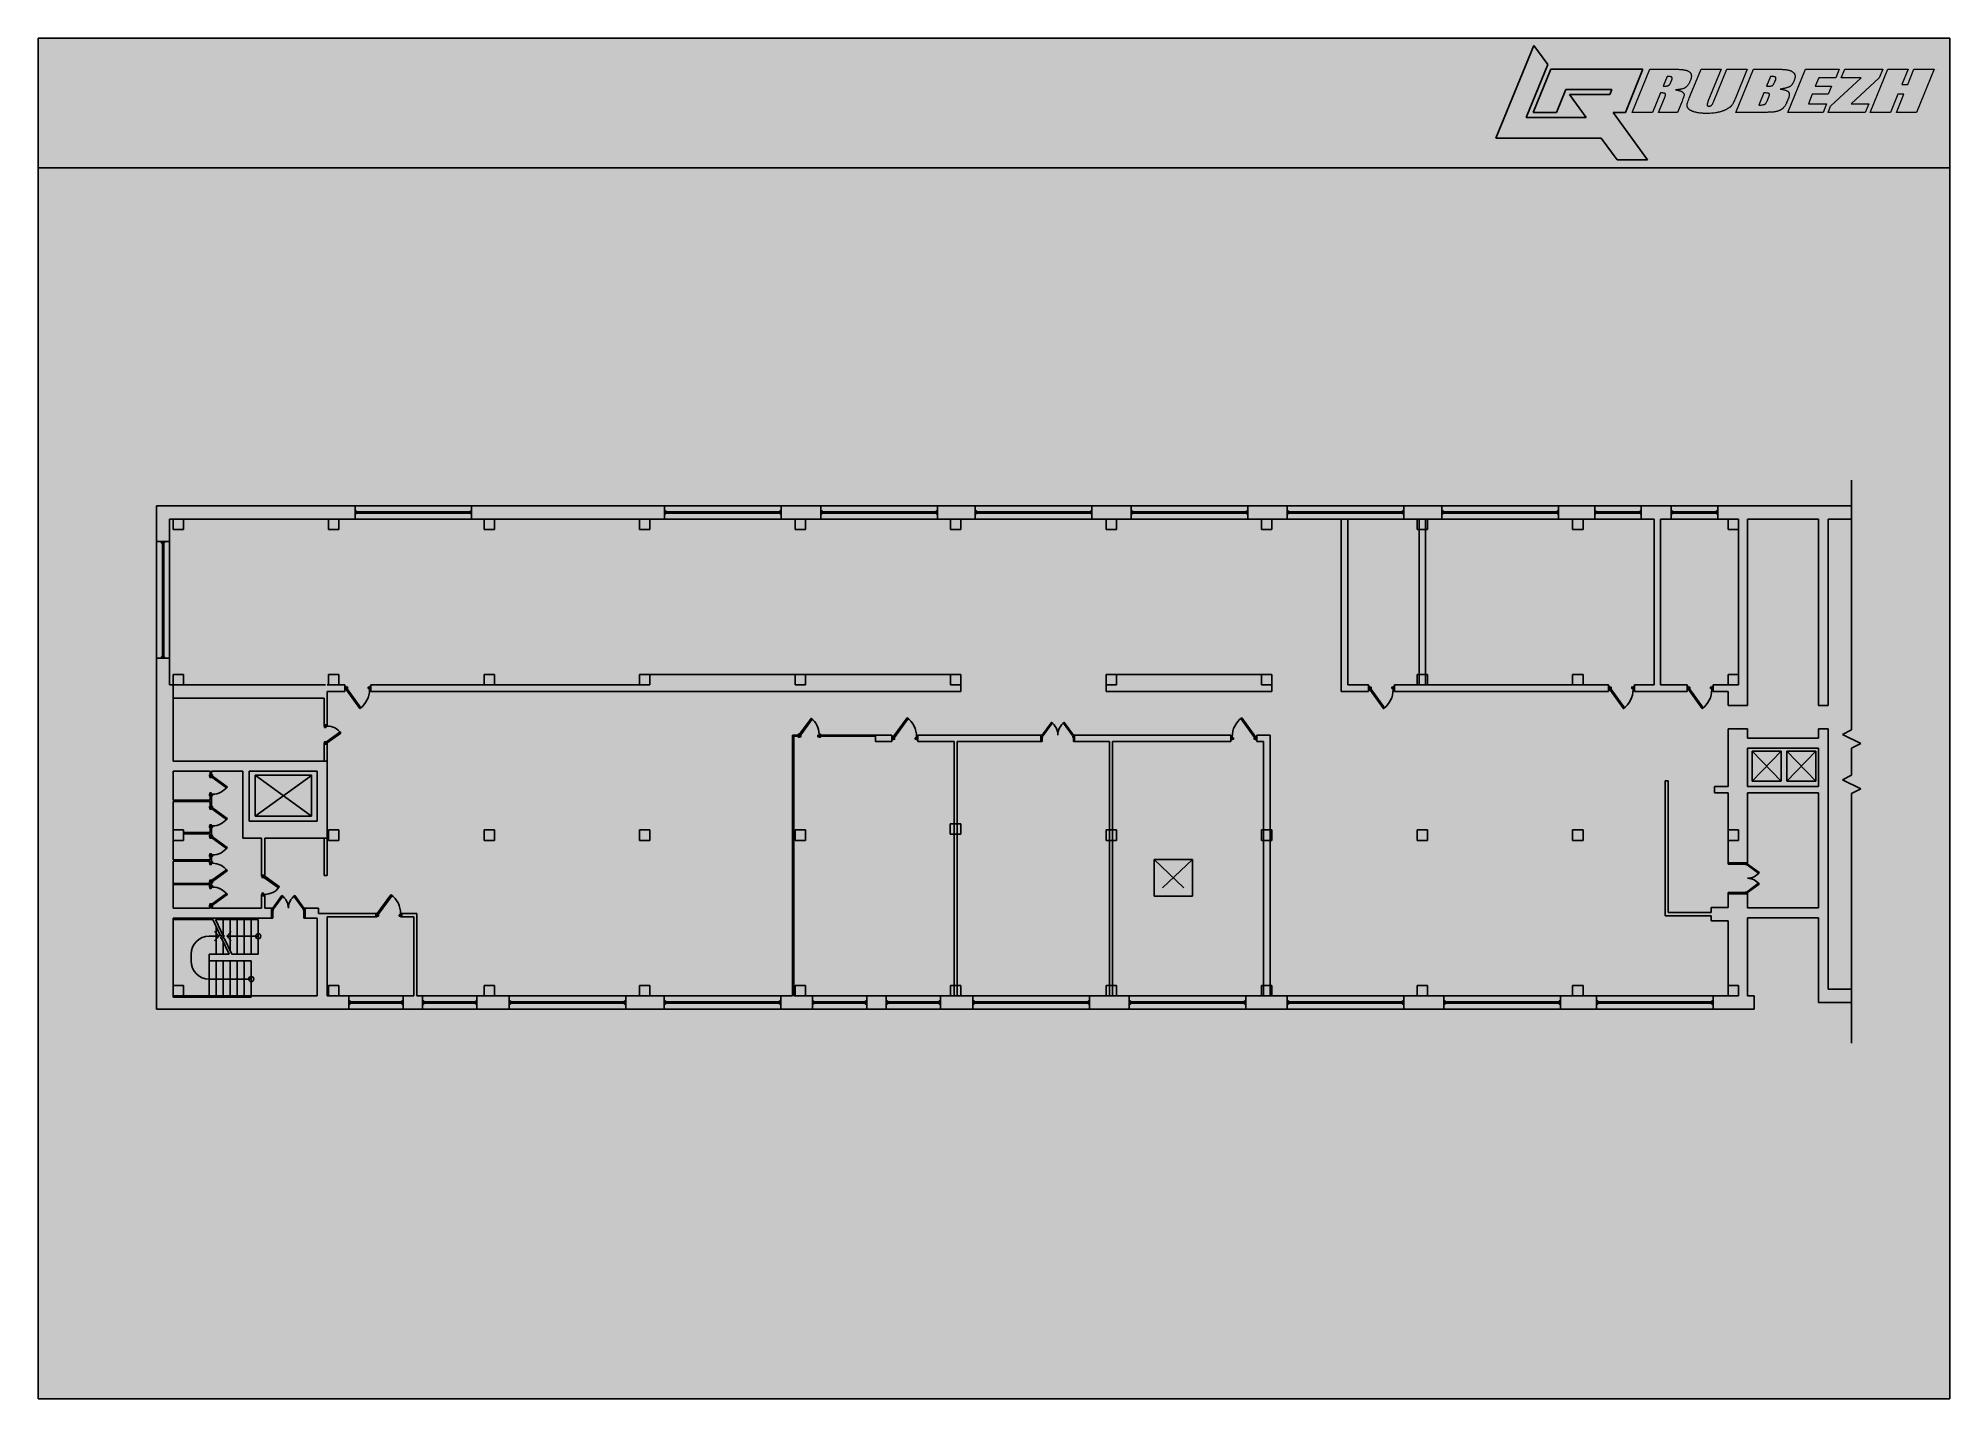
# Model space of a CAD drawing. Header units: millimetres. Extents: x 683 to 978, y 1655 to 1865.
import ezdxf

# ---------------------------------------------------------------- set-up
doc = ezdxf.new("R2010")
doc.units = ezdxf.units.MM
doc.linetypes.add('HIDDEN', pattern=[9.525, 6.35, -3.175])

# ---------------------------------------------------------------- blocks, each defined once
blk = doc.blocks.new('_Open90')
at = {"color": 0, "linetype": 'ByBlock', "lineweight": -2}
for p, q in [((0, 0), (-1, 0)), ((-0.5, 0.5), (0, 0)), ((0, 0), (-0.5, -0.5))]:
    blk.add_line(p, q, dxfattribs=at)

msp = doc.modelspace()

# ---------------------------------------------------------------- hatches: boundary and pattern name
h = msp.add_hatch(color=255)
h.dxf.hatch_style = 1
h.paths.add_polyline_path([(683.41, 1864.78), (683.41, 1844.78), (978.41, 1844.78), (978.41, 1864.78)])
h = msp.add_hatch(color=150)
h.dxf.hatch_style = 1
h.paths.add_polyline_path([(916.36, 1860.71), (914.21, 1863.65), (908.38, 1849.36), (924.63, 1849.37), (927.09, 1845.99), (931.78, 1845.99), (926.46, 1853.32), (928.35, 1853.32), (931.06, 1860.02), (916.87, 1860.02), (914.14, 1853.33), (917.72, 1853.33), (919.16, 1856.86), (926.26, 1856.86), (925.94, 1856.09), (919.74, 1856.09), (922.31, 1852.55), (913.03, 1852.55)])
h.paths.add_polyline_path([(937.36, 1855.79), (937.3, 1855.6), (937.24, 1855.45), (937.17, 1855.28), (937.09, 1855.08), (936.38, 1853.31), (933.48, 1853.31), (934.39, 1855.54), (934.44, 1855.67), (934.5, 1855.85), (934.52, 1855.93), (934.53, 1855.98), (934.53, 1856.02), (934.54, 1856.09), (934.53, 1856.12), (934.53, 1856.15), (934.53, 1856.17), (934.52, 1856.19), (934.51, 1856.21), (934.49, 1856.23), (934.45, 1856.25), (934.4, 1856.27), (934.32, 1856.3), (934.27, 1856.31), (934.17, 1856.32), (934.06, 1856.33), (933.92, 1856.34), (933.77, 1856.34), (932.54, 1853.31), (929.42, 1853.31), (932.14, 1860.01), (934.35, 1860.01), (934.62, 1860.01), (934.88, 1860.01), (935.12, 1860.01), (935.36, 1860.01), (935.58, 1860.01), (935.79, 1860), (936, 1860), (936.19, 1859.99), (936.36, 1859.98), (936.53, 1859.98), (936.69, 1859.97), (936.94, 1859.95), (937.08, 1859.94), (937.24, 1859.93), (937.51, 1859.89), (937.71, 1859.83), (937.79, 1859.81), (937.9, 1859.77), (938, 1859.72), (938.07, 1859.68), (938.24, 1859.56), (938.4, 1859.4), (938.44, 1859.33), (938.46, 1859.3), (938.49, 1859.24), (938.52, 1859.11), (938.54, 1858.91), (938.52, 1858.72), (938.47, 1858.52), (938.43, 1858.39), (938.39, 1858.29), (938.36, 1858.19), (938.29, 1858.03), (938.23, 1857.91), (938.19, 1857.83), (938.14, 1857.75), (938.1, 1857.67), (938.05, 1857.6), (938, 1857.53), (937.95, 1857.47), (937.9, 1857.41), (937.85, 1857.35), (937.8, 1857.3), (937.67, 1857.19), (937.56, 1857.12), (937.42, 1857.05), (937.27, 1857), (937.08, 1856.94), (936.91, 1856.9), (936.78, 1856.88), (936.59, 1856.86), (936.34, 1856.83), (936.09, 1856.81), (936.26, 1856.79), (936.46, 1856.75), (936.59, 1856.72), (936.83, 1856.65), (937.03, 1856.58), (937.15, 1856.5), (937.26, 1856.39), (937.39, 1856.23), (937.43, 1856.08), (937.41, 1855.96)])
h.paths.add_polyline_path([(934.19, 1857.38), (934.8, 1858.87), (934.93, 1858.87), (935.04, 1858.86), (935.19, 1858.86), (935.35, 1858.83), (935.42, 1858.8), (935.51, 1858.78), (935.59, 1858.67), (935.59, 1858.55), (935.57, 1858.46), (935.56, 1858.43), (935.54, 1858.39), (935.53, 1858.35), (935.38, 1857.98), (935.33, 1857.87), (935.28, 1857.79), (935.24, 1857.71), (935.15, 1857.58), (935.03, 1857.49), (934.92, 1857.45), (934.76, 1857.41), (934.6, 1857.39), (934.44, 1857.38), (934.32, 1857.38)], flags=16)
h.paths.add_polyline_path([(935.05, 1857.5), (935.1, 1857.54), (935.16, 1857.6), (935.2, 1857.65), (935.23, 1857.7), (935.19, 1857.63), (935.13, 1857.57), (935.07, 1857.51)], flags=0)
h.paths.add_polyline_path([(935.59, 1858.58), (935.58, 1858.53), (935.58, 1858.56), (935.59, 1858.64), (935.58, 1858.67), (935.58, 1858.64)], flags=16)
h.paths.add_polyline_path([(937.41, 1856.16), (937.4, 1856.17), (937.42, 1856.13), (937.42, 1856.07)], flags=17)
h.paths.add_polyline_path([(937.97, 1854.87), (938.05, 1855.11), (938.12, 1855.31), (938.21, 1855.53), (938.3, 1855.78), (938.41, 1856.05), (940.02, 1860.01), (943.15, 1860.01), (941.1, 1854.99), (941.06, 1854.88), (941.03, 1854.79), (941, 1854.7), (940.98, 1854.63), (940.96, 1854.56), (940.95, 1854.51), (940.95, 1854.44), (940.98, 1854.38), (940.99, 1854.37), (941.02, 1854.35), (941.03, 1854.34), (941.05, 1854.34), (941.09, 1854.32), (941.13, 1854.31), (941.19, 1854.31), (941.32, 1854.31), (941.38, 1854.31), (941.44, 1854.32), (941.5, 1854.34), (941.55, 1854.36), (941.6, 1854.38), (941.6, 1854.39), (941.68, 1854.44), (941.71, 1854.48), (941.75, 1854.53), (941.79, 1854.59), (941.83, 1854.67), (941.87, 1854.75), (941.92, 1854.85), (941.97, 1854.95), (942.02, 1855.07), (944.02, 1860.01), (947.15, 1860.01), (945.33, 1855.54), (945.25, 1855.35), (945.13, 1855.06), (945, 1854.79), (944.87, 1854.57), (944.78, 1854.43), (944.69, 1854.32), (944.63, 1854.27), (944.54, 1854.18), (944.45, 1854.11), (944.33, 1854.02), (944.16, 1853.91), (943.96, 1853.8), (943.82, 1853.72), (943.72, 1853.68), (943.6, 1853.62), (943.36, 1853.53), (943.23, 1853.49), (943.1, 1853.44), (942.96, 1853.41), (942.86, 1853.38), (942.77, 1853.36), (942.61, 1853.32), (942.47, 1853.3), (942.28, 1853.27), (942.06, 1853.23), (941.84, 1853.21), (941.62, 1853.19), (941.39, 1853.18), (941.16, 1853.17), (940.83, 1853.17), (940.53, 1853.18), (940.4, 1853.18), (940.28, 1853.19), (940.16, 1853.2), (940.04, 1853.21), (939.83, 1853.23), (939.71, 1853.25), (939.51, 1853.28), (939.33, 1853.32), (939.15, 1853.36), (938.97, 1853.41), (938.85, 1853.45), (938.75, 1853.48), (938.62, 1853.53), (938.55, 1853.57), (938.4, 1853.64), (938.24, 1853.74), (938.14, 1853.83), (938.09, 1853.89), (938.02, 1853.97), (937.97, 1854.05), (937.92, 1854.14), (937.9, 1854.21), (937.87, 1854.31), (937.86, 1854.46), (937.9, 1854.63)])
h.paths.add_polyline_path([(953.49, 1856.52), (953.45, 1856.56), (953.4, 1856.59), (953.35, 1856.63), (953.29, 1856.66), (953.22, 1856.69), (953.15, 1856.72), (953.07, 1856.75), (952.99, 1856.78), (952.9, 1856.81), (952.8, 1856.83), (952.7, 1856.86), (952.6, 1856.88), (952.48, 1856.9), (952.36, 1856.92), (952.24, 1856.94), (952.48, 1856.97), (952.71, 1857), (952.82, 1857.02), (952.92, 1857.04), (953.02, 1857.06), (953.11, 1857.08), (953.2, 1857.11), (953.28, 1857.13), (953.36, 1857.16), (953.44, 1857.18), (953.5, 1857.21), (953.57, 1857.23), (953.63, 1857.26), (953.73, 1857.32), (953.83, 1857.39), (953.88, 1857.43), (953.93, 1857.47), (953.97, 1857.51), (954.06, 1857.61), (954.14, 1857.73), (954.24, 1857.89), (954.25, 1857.9), (954.31, 1858.04), (954.34, 1858.11), (954.38, 1858.21), (954.42, 1858.32), (954.45, 1858.42), (954.48, 1858.51), (954.5, 1858.61), (954.52, 1858.69), (954.53, 1858.78), (954.53, 1858.86), (954.53, 1858.93), (954.53, 1859.01), (954.52, 1859.07), (954.5, 1859.14), (954.49, 1859.17), (954.46, 1859.26), (954.44, 1859.29), (954.39, 1859.37), (954.35, 1859.42), (954.31, 1859.46), (954.26, 1859.5), (954.21, 1859.55), (954.16, 1859.59), (954.11, 1859.62), (954.05, 1859.66), (953.98, 1859.69), (953.92, 1859.72), (953.85, 1859.75), (953.78, 1859.78), (953.71, 1859.81), (953.63, 1859.83), (953.55, 1859.85), (953.38, 1859.88), (953.29, 1859.9), (953.19, 1859.92), (953.09, 1859.93), (952.98, 1859.94), (952.86, 1859.95), (952.74, 1859.96), (952.62, 1859.97), (952.48, 1859.98), (952.34, 1859.99), (952.2, 1860), (952.05, 1860), (951.89, 1860.01), (951.73, 1860.01), (951.56, 1860.01), (951.38, 1860.01), (951.2, 1860.01), (948.1, 1860.01), (945.38, 1853.31), (948.98, 1853.31), (949.21, 1853.31), (949.43, 1853.32), (949.64, 1853.32), (949.84, 1853.32), (950.03, 1853.33), (950.22, 1853.33), (950.39, 1853.34), (950.55, 1853.34), (950.71, 1853.35), (950.85, 1853.36), (950.98, 1853.37), (951.11, 1853.38), (951.22, 1853.39), (951.33, 1853.4), (951.43, 1853.42), (951.51, 1853.43), (951.59, 1853.45), (951.67, 1853.47), (951.83, 1853.51), (951.9, 1853.53), (952.04, 1853.58), (952.1, 1853.61), (952.17, 1853.64), (952.23, 1853.67), (952.36, 1853.73), (952.41, 1853.77), (952.52, 1853.84), (952.57, 1853.88), (952.63, 1853.92), (952.68, 1853.97), (952.77, 1854.07), (952.82, 1854.12), (952.87, 1854.18), (952.91, 1854.24), (952.95, 1854.3), (952.99, 1854.36), (953.08, 1854.5), (953.12, 1854.57), (953.19, 1854.72), (953.26, 1854.89), (953.51, 1855.51), (953.55, 1855.59), (953.57, 1855.67), (953.6, 1855.74), (953.61, 1855.82), (953.63, 1855.88), (953.64, 1855.95), (953.65, 1856.02), (953.65, 1856.08), (953.65, 1856.14), (953.64, 1856.2), (953.64, 1856.25), (953.62, 1856.3), (953.6, 1856.35), (953.58, 1856.4), (953.55, 1856.44), (953.52, 1856.48)])
h.paths.add_polyline_path([(949.73, 1856.34), (949.89, 1856.33), (950.03, 1856.33), (950.16, 1856.32), (950.31, 1856.3), (950.43, 1856.27), (950.46, 1856.27), (950.55, 1856.24), (950.59, 1856.11), (950.57, 1856.02), (950.56, 1855.95), (950.52, 1855.81), (950.47, 1855.71), (950.22, 1855.08), (950.18, 1854.99), (950.14, 1854.9), (950.11, 1854.86), (950.09, 1854.82), (950.07, 1854.79), (950.01, 1854.7), (949.91, 1854.61), (949.82, 1854.57), (949.71, 1854.53), (949.61, 1854.51), (949.51, 1854.49), (949.39, 1854.48), (949.26, 1854.47), (949.12, 1854.46), (948.97, 1854.46)], flags=16)
h.paths.add_polyline_path([(950.15, 1857.38), (950.76, 1858.87), (950.87, 1858.87), (950.97, 1858.87), (951.06, 1858.86), (951.15, 1858.86), (951.26, 1858.85), (951.33, 1858.84), (951.44, 1858.83), (951.55, 1858.74), (951.6, 1858.64), (951.59, 1858.5), (951.54, 1858.34), (951.5, 1858.23), (951.44, 1858.09), (951.38, 1857.96), (951.31, 1857.81), (951.25, 1857.71), (951.22, 1857.67), (951.19, 1857.63), (951.15, 1857.58), (951.11, 1857.53), (951.03, 1857.47), (950.91, 1857.43), (950.89, 1857.42), (950.88, 1857.42), (950.84, 1857.42), (950.73, 1857.4), (950.52, 1857.38), (950.4, 1857.38), (950.33, 1857.38), (950.25, 1857.38)], flags=16)
h.paths.add_polyline_path([(950.58, 1856.14), (950.56, 1856.22), (950.51, 1856.25), (950.57, 1856.21)], flags=0)
h.paths.add_polyline_path([(950.02, 1854.72), (950.02, 1854.73), (949.99, 1854.69)], flags=0)
h.paths.add_polyline_path([(949.84, 1854.57), (949.81, 1854.56), (949.87, 1854.59), (949.92, 1854.62), (949.89, 1854.61)], flags=16)
h.paths.add_polyline_path([(951.01, 1857.47), (950.99, 1857.46), (951.04, 1857.48)], flags=0)
h.paths.add_polyline_path([(951.59, 1858.64), (951.58, 1858.66), (951.56, 1858.72), (951.53, 1858.75), (951.58, 1858.69)], flags=0)
h.paths.add_polyline_path([(960.17, 1857.4), (957.66, 1857.4), (958.18, 1858.68), (960.82, 1858.68), (961.36, 1860.01), (956.17, 1860.01), (953.44, 1853.31), (958.86, 1853.31), (959.4, 1854.65), (956.59, 1854.65), (957.19, 1856.13), (959.65, 1856.13)])
h.paths.add_polyline_path([(967.54, 1858.68), (968.09, 1860.01), (962.22, 1860.01), (961.67, 1858.68), (964.72, 1858.68), (960.01, 1854.29), (959.62, 1853.31), (965.36, 1853.31), (965.91, 1854.65), (963.21, 1854.65)])
h.paths.add_polyline_path([(976.01, 1860.01), (972.89, 1860.01), (971.92, 1857.62), (971.01, 1857.62), (971.98, 1860.01), (968.86, 1860.01), (966.14, 1853.31), (969.26, 1853.31), (970.4, 1856.13), (971.31, 1856.13), (970.17, 1853.31), (973.29, 1853.31)])
h = msp.add_hatch(color=254)
h.dxf.hatch_style = 1
h.paths.add_polyline_path([(683.41, 1844.78), (683.41, 1654.78), (978.41, 1654.78), (978.41, 1844.78)])
msp.add_hatch(color=251).paths.add_polyline_path([(705.58, 1755.03), (704.22, 1762.7), (704.22, 1753.17), (715.49, 1753.17), (727.52, 1753.17)])

# ---------------------------------------------------------------- linework, layer by layer
for p, q in [((683.41, 1864.78), (978.41, 1864.78)), ((683.41, 1864.78), (683.41, 1654.78)), ((978.41, 1864.78), (978.41, 1654.78)), ((683.41, 1844.78), (978.41, 1844.78)), ((978.41, 1654.78), (683.41, 1654.78))]:
    msp.add_line(p, q)
at = {"color": 150}
for p, q in [((914.21, 1863.65), (908.38, 1849.36)), ((916.36, 1860.71), (914.21, 1863.65)), ((913.03, 1852.55), (916.36, 1860.71)), ((916.87, 1860.02), (914.14, 1853.33)), ((931.06, 1860.02), (916.87, 1860.02)), ((928.35, 1853.32), (931.06, 1860.02)), ((917.72, 1853.33), (919.16, 1856.86)), ((919.16, 1856.86), (926.26, 1856.86)), ((925.94, 1856.09), (919.74, 1856.09)), ((919.74, 1856.09), (922.31, 1852.55)), ((926.26, 1856.86), (925.94, 1856.09)), ((914.14, 1853.33), (917.72, 1853.33)), ((931.78, 1845.99), (926.46, 1853.32)), ((926.46, 1853.32), (928.35, 1853.32)), ((953.26, 1854.89), (953.23, 1854.8)), ((922.31, 1852.55), (913.03, 1852.55)), ((908.38, 1849.36), (924.63, 1849.37)), ((924.63, 1849.37), (927.09, 1845.99)), ((927.09, 1845.99), (931.78, 1845.99))]:
    msp.add_line(p, q, dxfattribs=at)
at = {"color": 150, "lineweight": 0}
for p, q in [((929.42, 1853.31), (932.14, 1860.01)), ((932.14, 1860.01), (934.35, 1860.01)), ((932.14, 1860.01), (932.14, 1860.01)), ((934.8, 1858.87), (934.19, 1857.38)), ((934.35, 1860.01), (934.62, 1860.01)), ((934.62, 1860.01), (934.88, 1860.01)), ((934.93, 1858.87), (934.8, 1858.87)), ((934.8, 1858.87), (934.8, 1858.87)), ((934.88, 1860.01), (935.12, 1860.01)), ((935.04, 1858.86), (934.93, 1858.87)), ((935.15, 1858.86), (935.04, 1858.86)), ((935.12, 1860.01), (935.36, 1860.01)), ((935.24, 1858.85), (935.15, 1858.86)), ((935.32, 1858.83), (935.24, 1858.85)), ((935.39, 1858.81), (935.32, 1858.83)), ((935.36, 1860.01), (935.58, 1860.01)), ((935.42, 1858.8), (935.39, 1858.81)), ((935.45, 1858.8), (935.42, 1858.8)), ((935.47, 1858.78), (935.45, 1858.8)), ((935.5, 1858.77), (935.47, 1858.78)), ((935.52, 1858.76), (935.5, 1858.77)), ((935.53, 1858.74), (935.52, 1858.76)), ((935.55, 1858.73), (935.53, 1858.74)), ((935.56, 1858.71), (935.55, 1858.73)), ((935.57, 1858.69), (935.56, 1858.71)), ((935.58, 1858.67), (935.57, 1858.69)), ((935.57, 1858.5), (935.58, 1858.53)), ((935.58, 1860.01), (935.79, 1860)), ((935.58, 1858.64), (935.58, 1858.67)), ((935.59, 1858.62), (935.58, 1858.64)), ((935.58, 1858.56), (935.59, 1858.59)), ((935.58, 1858.53), (935.58, 1858.56)), ((935.59, 1858.59), (935.59, 1858.62)), ((935.79, 1860), (936, 1860)), ((936, 1860), (936.19, 1859.99)), ((936.19, 1859.99), (936.36, 1859.98)), ((936.36, 1859.98), (936.53, 1859.98)), ((936.53, 1859.98), (936.69, 1859.97)), ((936.69, 1859.97), (936.83, 1859.96)), ((936.83, 1859.96), (936.96, 1859.95)), ((936.96, 1859.95), (937.08, 1859.94)), ((937.08, 1859.94), (937.2, 1859.93)), ((937.2, 1859.93), (937.29, 1859.92)), ((937.29, 1859.92), (937.38, 1859.91)), ((937.38, 1859.91), (937.47, 1859.89)), ((937.47, 1859.89), (937.56, 1859.87)), ((937.56, 1859.87), (937.64, 1859.85)), ((937.64, 1859.85), (937.72, 1859.83)), ((937.72, 1859.83), (937.79, 1859.81)), ((937.79, 1859.81), (937.87, 1859.78)), ((937.87, 1859.78), (937.93, 1859.75)), ((937.93, 1859.75), (938, 1859.72)), ((938, 1859.72), (938.06, 1859.69)), ((938.06, 1859.69), (938.12, 1859.65)), ((938.12, 1859.65), (938.18, 1859.61)), ((938.18, 1859.61), (938.23, 1859.57)), ((938.23, 1859.57), (938.28, 1859.53)), ((938.28, 1859.53), (938.33, 1859.48)), ((938.33, 1859.48), (938.37, 1859.43)), ((938.37, 1859.43), (938.39, 1859.41)), ((938.39, 1859.41), (938.41, 1859.38)), ((938.41, 1856.05), (940.02, 1860.01)), ((938.41, 1859.38), (938.43, 1859.36)), ((938.43, 1859.36), (938.44, 1859.33)), ((938.44, 1859.33), (938.46, 1859.3)), ((938.46, 1859.3), (938.47, 1859.27)), ((938.49, 1858.58), (938.46, 1858.49)), ((938.47, 1859.27), (938.48, 1859.24)), ((938.48, 1859.24), (938.49, 1859.21)), ((938.49, 1859.21), (938.5, 1859.17)), ((938.51, 1858.68), (938.49, 1858.58)), ((938.5, 1859.17), (938.51, 1859.14)), ((938.51, 1859.14), (938.52, 1859.11)), ((938.52, 1858.76), (938.51, 1858.68)), ((938.52, 1859.11), (938.52, 1859.07)), ((938.52, 1859.07), (938.53, 1859)), ((938.53, 1858.85), (938.52, 1858.76)), ((938.53, 1859), (938.53, 1858.93)), ((938.53, 1858.93), (938.53, 1858.85)), ((940.02, 1860.01), (943.15, 1860.01)), ((943.15, 1860.01), (941.1, 1854.99)), ((942.02, 1855.07), (944.02, 1860.01)), ((944.02, 1860.01), (947.15, 1860.01)), ((947.15, 1860.01), (945.33, 1855.54)), ((945.38, 1853.31), (948.1, 1860.01)), ((947.38, 1860.01), (947.38, 1860.01)), ((948.1, 1860.01), (951.2, 1860.01)), ((948.1, 1860.01), (948.1, 1860.01)), ((950.76, 1858.87), (950.15, 1857.38)), ((950.87, 1858.87), (950.76, 1858.87)), ((950.76, 1858.87), (950.76, 1858.87)), ((950.97, 1858.87), (950.87, 1858.87)), ((951.06, 1858.86), (950.97, 1858.87)), ((951.15, 1858.86), (951.06, 1858.86)), ((951.22, 1858.85), (951.15, 1858.86)), ((951.2, 1860.01), (951.38, 1860.01)), ((951.28, 1858.85), (951.22, 1858.85)), ((951.33, 1858.84), (951.28, 1858.85)), ((951.38, 1858.83), (951.33, 1858.84)), ((951.38, 1860.01), (951.56, 1860.01)), ((951.41, 1858.82), (951.38, 1858.83)), ((951.45, 1858.81), (951.41, 1858.82)), ((951.48, 1858.8), (951.45, 1858.81)), ((951.5, 1858.78), (951.48, 1858.8)), ((951.53, 1858.75), (951.5, 1858.78)), ((951.55, 1858.73), (951.53, 1858.75)), ((951.56, 1858.7), (951.55, 1858.73)), ((951.56, 1860.01), (951.73, 1860.01)), ((951.58, 1858.68), (951.56, 1858.7)), ((951.58, 1858.66), (951.58, 1858.68)), ((951.59, 1858.64), (951.58, 1858.66)), ((951.58, 1858.5), (951.59, 1858.55)), ((951.59, 1858.62), (951.59, 1858.64)), ((951.59, 1858.6), (951.59, 1858.62)), ((951.59, 1858.55), (951.59, 1858.6)), ((951.73, 1860.01), (951.89, 1860.01)), ((951.89, 1860.01), (952.05, 1860)), ((952.05, 1860), (952.2, 1860)), ((952.2, 1860), (952.34, 1859.99)), ((952.34, 1859.99), (952.48, 1859.98)), ((952.48, 1859.98), (952.62, 1859.97)), ((952.62, 1859.97), (952.74, 1859.96)), ((952.74, 1859.96), (952.86, 1859.95)), ((952.86, 1859.95), (952.98, 1859.94)), ((952.98, 1859.94), (953.09, 1859.93)), ((953.09, 1859.93), (953.19, 1859.92)), ((953.19, 1859.92), (953.29, 1859.9)), ((953.29, 1859.9), (953.38, 1859.88)), ((953.38, 1859.88), (953.46, 1859.87)), ((953.44, 1853.31), (956.17, 1860.01)), ((953.46, 1859.87), (953.55, 1859.85)), ((953.55, 1859.85), (953.63, 1859.83)), ((953.63, 1859.83), (953.71, 1859.81)), ((953.71, 1859.81), (953.78, 1859.78)), ((953.78, 1859.78), (953.85, 1859.75)), ((953.85, 1859.75), (953.92, 1859.72)), ((953.92, 1859.72), (953.98, 1859.69)), ((953.98, 1859.69), (954.05, 1859.66)), ((954.05, 1859.66), (954.11, 1859.62)), ((954.11, 1859.62), (954.16, 1859.59)), ((954.16, 1859.59), (954.21, 1859.55)), ((954.21, 1859.55), (954.26, 1859.5)), ((954.26, 1859.5), (954.31, 1859.46)), ((954.31, 1859.46), (954.35, 1859.42)), ((954.35, 1859.42), (954.39, 1859.37)), ((954.39, 1859.37), (954.41, 1859.34)), ((954.41, 1859.34), (954.43, 1859.32)), ((954.43, 1859.32), (954.44, 1859.29)), ((954.44, 1859.29), (954.46, 1859.26)), ((954.48, 1858.51), (954.45, 1858.42)), ((954.46, 1859.26), (954.47, 1859.23)), ((954.47, 1859.23), (954.48, 1859.2)), ((954.48, 1859.2), (954.49, 1859.17)), ((954.5, 1858.61), (954.48, 1858.51)), ((954.49, 1859.17), (954.5, 1859.14)), ((954.5, 1859.14), (954.52, 1859.07)), ((954.52, 1858.69), (954.5, 1858.61)), ((954.52, 1859.07), (954.53, 1859.01)), ((954.53, 1858.78), (954.52, 1858.69)), ((954.53, 1859.01), (954.53, 1858.93)), ((954.53, 1858.93), (954.53, 1858.86)), ((954.53, 1858.86), (954.53, 1858.78)), ((956.17, 1860.01), (961.36, 1860.01)), ((956.96, 1860.01), (956.96, 1860.01)), ((958.18, 1858.68), (957.66, 1857.4)), ((960.82, 1858.68), (958.18, 1858.68)), ((960.01, 1854.29), (964.72, 1858.68)), ((961.36, 1860.01), (960.82, 1858.68)), ((961.67, 1858.68), (962.22, 1860.01)), ((964.72, 1858.68), (961.67, 1858.68)), ((962.22, 1860.01), (968.09, 1860.01)), ((967.54, 1858.68), (963.21, 1854.65)), ((966.14, 1853.31), (968.86, 1860.01)), ((968.09, 1860.01), (967.54, 1858.68)), ((968.86, 1860.01), (971.98, 1860.01)), ((971.98, 1860.01), (971.01, 1857.62)), ((971.92, 1857.62), (972.89, 1860.01)), ((972.89, 1860.01), (976.01, 1860.01)), ((976.01, 1860.01), (973.29, 1853.31)), ((976.42, 1860.01), (976.42, 1860.01)), ((933.77, 1856.34), (932.54, 1853.31)), ((933.92, 1856.34), (933.77, 1856.34)), ((934.06, 1856.33), (933.92, 1856.34)), ((934.17, 1856.32), (934.06, 1856.33)), ((934.27, 1856.31), (934.17, 1856.32)), ((934.19, 1857.38), (934.32, 1857.38)), ((934.32, 1856.3), (934.27, 1856.31)), ((934.32, 1857.38), (934.44, 1857.38)), ((934.36, 1856.29), (934.32, 1856.3)), ((934.39, 1856.28), (934.36, 1856.29)), ((934.42, 1856.27), (934.39, 1856.28)), ((934.39, 1855.54), (934.44, 1855.67)), ((934.45, 1856.25), (934.42, 1856.27)), ((934.44, 1857.38), (934.55, 1857.39)), ((934.44, 1855.67), (934.48, 1855.79)), ((934.47, 1856.24), (934.45, 1856.25)), ((934.49, 1856.23), (934.47, 1856.24)), ((934.48, 1855.79), (934.49, 1855.84)), ((934.51, 1856.21), (934.49, 1856.23)), ((934.49, 1855.84), (934.51, 1855.89)), ((934.52, 1856.19), (934.51, 1856.21)), ((934.51, 1855.89), (934.52, 1855.93)), ((934.53, 1856.17), (934.52, 1856.19)), ((934.52, 1855.93), (934.53, 1855.98)), ((934.53, 1856.15), (934.53, 1856.17)), ((934.53, 1856.12), (934.53, 1856.15)), ((934.54, 1856.09), (934.53, 1856.12)), ((934.53, 1856.05), (934.54, 1856.09)), ((934.53, 1856.02), (934.53, 1856.05)), ((934.53, 1855.98), (934.53, 1856.02)), ((934.55, 1857.39), (934.65, 1857.4)), ((934.65, 1857.4), (934.74, 1857.41)), ((934.74, 1857.41), (934.82, 1857.43)), ((934.82, 1857.43), (934.89, 1857.44)), ((934.89, 1857.44), (934.96, 1857.46)), ((934.96, 1857.46), (934.99, 1857.47)), ((934.99, 1857.47), (935.02, 1857.49)), ((935.02, 1857.49), (935.05, 1857.5)), ((935.05, 1857.5), (935.07, 1857.52)), ((935.07, 1857.52), (935.1, 1857.55)), ((935.1, 1857.55), (935.13, 1857.57)), ((935.13, 1857.57), (935.16, 1857.6)), ((935.16, 1857.6), (935.18, 1857.63)), ((935.18, 1857.63), (935.21, 1857.67)), ((935.21, 1857.67), (935.23, 1857.7)), ((935.23, 1857.7), (935.26, 1857.74)), ((935.26, 1857.74), (935.28, 1857.79)), ((935.28, 1857.79), (935.31, 1857.83)), ((935.31, 1857.83), (935.33, 1857.88)), ((935.33, 1857.88), (935.36, 1857.93)), ((935.36, 1857.93), (935.38, 1857.98)), ((935.38, 1857.98), (935.53, 1858.35)), ((935.53, 1858.35), (935.54, 1858.39)), ((935.54, 1858.39), (935.56, 1858.43)), ((935.56, 1858.43), (935.57, 1858.46)), ((935.57, 1858.46), (935.57, 1858.5)), ((936.21, 1856.82), (936.08, 1856.81)), ((936.08, 1856.81), (936.19, 1856.8)), ((936.19, 1856.8), (936.29, 1856.78)), ((936.33, 1856.83), (936.21, 1856.82)), ((936.29, 1856.78), (936.39, 1856.76)), ((936.45, 1856.84), (936.33, 1856.83)), ((936.39, 1856.76), (936.48, 1856.74)), ((936.56, 1856.85), (936.45, 1856.84)), ((936.48, 1856.74), (936.56, 1856.72)), ((936.68, 1856.87), (936.56, 1856.85)), ((936.56, 1856.72), (936.64, 1856.7)), ((936.64, 1856.7), (936.72, 1856.68)), ((936.78, 1856.88), (936.68, 1856.87)), ((936.72, 1856.68), (936.79, 1856.66)), ((936.88, 1856.9), (936.78, 1856.88)), ((936.79, 1856.66), (936.86, 1856.64)), ((936.86, 1856.64), (936.92, 1856.62)), ((936.98, 1856.92), (936.88, 1856.9)), ((936.92, 1856.62), (936.98, 1856.59)), ((937.07, 1856.94), (936.98, 1856.92)), ((936.98, 1856.59), (937.03, 1856.57)), ((937.03, 1856.57), (937.08, 1856.55)), ((937.16, 1856.96), (937.07, 1856.94)), ((937.08, 1856.55), (937.12, 1856.52)), ((937.12, 1856.52), (937.16, 1856.5)), ((937.24, 1856.99), (937.16, 1856.96)), ((937.16, 1856.5), (937.18, 1856.47)), ((937.18, 1856.47), (937.24, 1856.42)), ((937.32, 1857.01), (937.24, 1856.99)), ((937.24, 1856.42), (937.29, 1856.36)), ((937.3, 1855.6), (937.24, 1855.45)), ((937.29, 1856.36), (937.33, 1856.31)), ((937.34, 1855.73), (937.3, 1855.6)), ((937.39, 1857.04), (937.32, 1857.01)), ((937.33, 1856.31), (937.36, 1856.26)), ((937.38, 1855.85), (937.34, 1855.73)), ((937.36, 1856.26), (937.37, 1856.24)), ((937.37, 1856.24), (937.38, 1856.21)), ((937.38, 1856.21), (937.4, 1856.19)), ((937.4, 1855.94), (937.38, 1855.85)), ((937.46, 1857.07), (937.39, 1857.04)), ((937.4, 1856.19), (937.4, 1856.17)), ((937.4, 1856.17), (937.41, 1856.14)), ((937.41, 1855.98), (937.4, 1855.94)), ((937.41, 1856.14), (937.41, 1856.12)), ((937.41, 1856.12), (937.42, 1856.1)), ((937.42, 1856.02), (937.41, 1855.98)), ((937.42, 1856.1), (937.42, 1856.07)), ((937.42, 1856.07), (937.42, 1856.05)), ((937.42, 1856.05), (937.42, 1856.02)), ((937.52, 1857.1), (937.46, 1857.07)), ((937.58, 1857.13), (937.52, 1857.1)), ((937.64, 1857.17), (937.58, 1857.13)), ((937.69, 1857.21), (937.64, 1857.17)), ((937.75, 1857.26), (937.69, 1857.21)), ((937.8, 1857.3), (937.75, 1857.26)), ((937.85, 1857.35), (937.8, 1857.3)), ((937.9, 1857.41), (937.85, 1857.35)), ((937.95, 1857.47), (937.9, 1857.41)), ((938, 1857.53), (937.95, 1857.47)), ((938.05, 1857.6), (938, 1857.53)), ((938.1, 1857.67), (938.05, 1857.6)), ((938.14, 1857.75), (938.1, 1857.67)), ((938.19, 1857.83), (938.14, 1857.75)), ((938.23, 1857.91), (938.19, 1857.83)), ((938.21, 1855.53), (938.3, 1855.78)), ((938.27, 1858), (938.23, 1857.91)), ((938.32, 1858.09), (938.27, 1858)), ((938.3, 1855.78), (938.41, 1856.05)), ((938.36, 1858.19), (938.32, 1858.09)), ((938.39, 1858.29), (938.36, 1858.19)), ((938.43, 1858.39), (938.39, 1858.29)), ((938.46, 1858.49), (938.43, 1858.39)), ((949.73, 1856.34), (948.97, 1854.46)), ((949.89, 1856.33), (949.73, 1856.34)), ((949.73, 1856.34), (949.73, 1856.34)), ((950.03, 1856.33), (949.89, 1856.33)), ((950.16, 1856.32), (950.03, 1856.33)), ((950.15, 1857.38), (950.25, 1857.38)), ((950.27, 1856.31), (950.16, 1856.32)), ((950.22, 1855.08), (950.47, 1855.71)), ((950.25, 1857.38), (950.33, 1857.38)), ((950.36, 1856.29), (950.27, 1856.31)), ((950.33, 1857.38), (950.4, 1857.38)), ((950.43, 1856.27), (950.36, 1856.29)), ((950.4, 1857.38), (950.46, 1857.38)), ((950.46, 1856.27), (950.43, 1856.27)), ((950.46, 1857.38), (950.57, 1857.39)), ((950.49, 1856.26), (950.46, 1856.27)), ((950.47, 1855.71), (950.52, 1855.81)), ((950.51, 1856.25), (950.49, 1856.26)), ((950.53, 1856.23), (950.51, 1856.25)), ((950.52, 1855.81), (950.54, 1855.91)), ((950.54, 1856.22), (950.53, 1856.23)), ((950.55, 1856.21), (950.54, 1856.22)), ((950.54, 1855.91), (950.56, 1855.95)), ((950.57, 1856.19), (950.55, 1856.21)), ((950.56, 1855.95), (950.57, 1855.99)), ((950.57, 1857.39), (950.67, 1857.39)), ((950.57, 1856.17), (950.57, 1856.19)), ((950.58, 1856.14), (950.57, 1856.17)), ((950.57, 1856.02), (950.58, 1856.06)), ((950.57, 1855.99), (950.57, 1856.02)), ((950.58, 1856.12), (950.58, 1856.14)), ((950.58, 1856.09), (950.58, 1856.12)), ((950.58, 1856.06), (950.58, 1856.09)), ((950.67, 1857.39), (950.76, 1857.4)), ((950.76, 1857.4), (950.84, 1857.42)), ((950.84, 1857.42), (950.88, 1857.42)), ((950.88, 1857.42), (950.91, 1857.43)), ((950.91, 1857.43), (950.95, 1857.44)), ((950.95, 1857.44), (950.98, 1857.45)), ((950.98, 1857.45), (951.01, 1857.47)), ((951.01, 1857.47), (951.04, 1857.48)), ((951.04, 1857.48), (951.06, 1857.49)), ((951.06, 1857.49), (951.08, 1857.51)), ((951.08, 1857.51), (951.11, 1857.53)), ((951.11, 1857.53), (951.13, 1857.55)), ((951.13, 1857.55), (951.15, 1857.58)), ((951.15, 1857.58), (951.17, 1857.6)), ((951.17, 1857.6), (951.2, 1857.63)), ((951.2, 1857.63), (951.22, 1857.67)), ((951.22, 1857.67), (951.25, 1857.71)), ((951.25, 1857.71), (951.28, 1857.75)), ((951.28, 1857.75), (951.33, 1857.85)), ((951.33, 1857.85), (951.38, 1857.96)), ((951.38, 1857.96), (951.44, 1858.09)), ((951.44, 1858.09), (951.5, 1858.23)), ((951.5, 1858.23), (951.53, 1858.31)), ((951.53, 1858.31), (951.55, 1858.38)), ((951.55, 1858.38), (951.57, 1858.44)), ((951.57, 1858.44), (951.58, 1858.5)), ((952.48, 1856.97), (952.24, 1856.94)), ((952.24, 1856.94), (952.36, 1856.92)), ((952.36, 1856.92), (952.48, 1856.9)), ((952.71, 1857), (952.48, 1856.97)), ((952.48, 1856.9), (952.6, 1856.88)), ((952.6, 1856.88), (952.7, 1856.86)), ((952.7, 1856.86), (952.8, 1856.83)), ((952.82, 1857.02), (952.71, 1857)), ((952.8, 1856.83), (952.9, 1856.81)), ((952.92, 1857.04), (952.82, 1857.02)), ((952.9, 1856.81), (952.99, 1856.78)), ((953.02, 1857.06), (952.92, 1857.04)), ((952.99, 1856.78), (953.07, 1856.75)), ((953.11, 1857.08), (953.02, 1857.06)), ((953.07, 1856.75), (953.15, 1856.72)), ((953.2, 1857.11), (953.11, 1857.08)), ((953.15, 1856.72), (953.22, 1856.69)), ((953.28, 1857.13), (953.2, 1857.11)), ((953.22, 1856.69), (953.29, 1856.66)), ((953.36, 1857.16), (953.28, 1857.13)), ((953.29, 1856.66), (953.35, 1856.63)), ((953.35, 1856.63), (953.4, 1856.59)), ((953.44, 1857.18), (953.36, 1857.16)), ((953.4, 1856.59), (953.45, 1856.56)), ((953.5, 1857.21), (953.44, 1857.18)), ((953.45, 1856.56), (953.49, 1856.52)), ((953.49, 1856.52), (953.52, 1856.48)), ((953.57, 1857.23), (953.5, 1857.21)), ((953.55, 1855.59), (953.51, 1855.51)), ((953.52, 1856.48), (953.55, 1856.44)), ((953.55, 1856.44), (953.58, 1856.4)), ((953.57, 1855.67), (953.55, 1855.59)), ((953.63, 1857.26), (953.57, 1857.23)), ((953.6, 1855.74), (953.57, 1855.67)), ((953.58, 1856.4), (953.6, 1856.35)), ((953.6, 1856.35), (953.62, 1856.3)), ((953.61, 1855.82), (953.6, 1855.74)), ((953.63, 1855.88), (953.61, 1855.82)), ((953.62, 1856.3), (953.64, 1856.25)), ((953.68, 1857.29), (953.63, 1857.26)), ((953.64, 1855.95), (953.63, 1855.88)), ((953.64, 1856.25), (953.64, 1856.2)), ((953.64, 1856.2), (953.65, 1856.14)), ((953.65, 1856.02), (953.64, 1855.95)), ((953.65, 1856.14), (953.65, 1856.08)), ((953.65, 1856.08), (953.65, 1856.02)), ((953.73, 1857.32), (953.68, 1857.29)), ((953.78, 1857.35), (953.73, 1857.32)), ((953.83, 1857.39), (953.78, 1857.35)), ((953.88, 1857.43), (953.83, 1857.39)), ((953.93, 1857.47), (953.88, 1857.43)), ((953.98, 1857.51), (953.93, 1857.47)), ((954.02, 1857.56), (953.98, 1857.51)), ((954.06, 1857.61), (954.02, 1857.56)), ((954.1, 1857.66), (954.06, 1857.61)), ((954.14, 1857.72), (954.1, 1857.66)), ((954.18, 1857.78), (954.14, 1857.72)), ((954.21, 1857.84), (954.18, 1857.78)), ((954.25, 1857.9), (954.21, 1857.84)), ((954.28, 1857.97), (954.25, 1857.9)), ((954.31, 1858.04), (954.28, 1857.97)), ((954.34, 1858.11), (954.31, 1858.04)), ((954.38, 1858.21), (954.34, 1858.11)), ((954.42, 1858.32), (954.38, 1858.21)), ((954.45, 1858.42), (954.42, 1858.32)), ((957.19, 1856.13), (956.59, 1854.65)), ((959.65, 1856.13), (957.19, 1856.13)), ((957.66, 1857.4), (960.17, 1857.4)), ((960.17, 1857.4), (959.65, 1856.13)), ((970.4, 1856.13), (969.26, 1853.31)), ((970.17, 1853.31), (971.31, 1856.13)), ((971.31, 1856.13), (970.4, 1856.13)), ((971.01, 1857.62), (971.92, 1857.62)), ((932.54, 1853.31), (929.42, 1853.31)), ((933.48, 1853.31), (934.39, 1855.54)), ((936.38, 1853.31), (933.48, 1853.31)), ((937.09, 1855.08), (936.38, 1853.31)), ((937.17, 1855.28), (937.09, 1855.08)), ((937.24, 1855.45), (937.17, 1855.28)), ((937.87, 1854.51), (937.88, 1854.56)), ((937.87, 1854.47), (937.87, 1854.51)), ((937.87, 1854.43), (937.87, 1854.47)), ((937.87, 1854.38), (937.87, 1854.43)), ((937.87, 1854.34), (937.87, 1854.38)), ((937.88, 1854.3), (937.87, 1854.34)), ((937.88, 1854.56), (937.91, 1854.66)), ((937.89, 1854.26), (937.88, 1854.3)), ((937.9, 1854.21), (937.89, 1854.26)), ((937.91, 1854.17), (937.9, 1854.21)), ((937.91, 1854.66), (937.94, 1854.78)), ((937.93, 1854.13), (937.91, 1854.17)), ((937.95, 1854.09), (937.93, 1854.13)), ((937.94, 1854.78), (937.99, 1854.93)), ((937.97, 1854.05), (937.95, 1854.09)), ((938, 1854.01), (937.97, 1854.05)), ((937.99, 1854.93), (938.05, 1855.11)), ((938.03, 1853.97), (938, 1854.01)), ((938.06, 1853.93), (938.03, 1853.97)), ((938.05, 1855.11), (938.12, 1855.31)), ((938.09, 1853.89), (938.06, 1853.93)), ((938.13, 1853.84), (938.09, 1853.89)), ((938.12, 1855.31), (938.21, 1855.53)), ((938.17, 1853.81), (938.13, 1853.84)), ((938.21, 1853.77), (938.17, 1853.81)), ((938.26, 1853.73), (938.21, 1853.77)), ((938.31, 1853.7), (938.26, 1853.73)), ((938.36, 1853.66), (938.31, 1853.7)), ((938.42, 1853.63), (938.36, 1853.66)), ((938.48, 1853.6), (938.42, 1853.63)), ((938.55, 1853.57), (938.48, 1853.6)), ((938.62, 1853.53), (938.55, 1853.57)), ((938.69, 1853.5), (938.62, 1853.53)), ((938.77, 1853.48), (938.69, 1853.5)), ((938.85, 1853.45), (938.77, 1853.48)), ((938.93, 1853.42), (938.85, 1853.45)), ((939.02, 1853.39), (938.93, 1853.42)), ((939.11, 1853.37), (939.02, 1853.39)), ((939.2, 1853.35), (939.11, 1853.37)), ((939.3, 1853.32), (939.2, 1853.35)), ((939.39, 1853.3), (939.3, 1853.32)), ((939.5, 1853.28), (939.39, 1853.3)), ((939.6, 1853.26), (939.5, 1853.28)), ((939.71, 1853.25), (939.6, 1853.26)), ((939.82, 1853.23), (939.71, 1853.25)), ((939.93, 1853.22), (939.82, 1853.23)), ((940.04, 1853.21), (939.93, 1853.22)), ((940.16, 1853.2), (940.04, 1853.21)), ((940.28, 1853.19), (940.16, 1853.2)), ((940.4, 1853.18), (940.28, 1853.19)), ((940.53, 1853.18), (940.4, 1853.18)), ((940.66, 1853.17), (940.53, 1853.18)), ((940.78, 1853.17), (940.66, 1853.17)), ((940.92, 1853.17), (940.78, 1853.17)), ((941.16, 1853.17), (940.92, 1853.17)), ((940.96, 1854.56), (940.95, 1854.51)), ((940.95, 1854.51), (940.95, 1854.48)), ((940.95, 1854.48), (940.95, 1854.46)), ((940.95, 1854.46), (940.95, 1854.44)), ((940.95, 1854.44), (940.96, 1854.43)), ((940.98, 1854.63), (940.96, 1854.56)), ((940.96, 1854.43), (940.96, 1854.41)), ((940.96, 1854.41), (940.97, 1854.4)), ((940.97, 1854.4), (940.98, 1854.38)), ((941, 1854.7), (940.98, 1854.63)), ((940.98, 1854.38), (940.99, 1854.37)), ((940.99, 1854.37), (941, 1854.36)), ((941.03, 1854.79), (941, 1854.7)), ((941, 1854.36), (941.02, 1854.35)), ((941.02, 1854.35), (941.03, 1854.34)), ((941.06, 1854.88), (941.03, 1854.79)), ((941.03, 1854.34), (941.05, 1854.34)), ((941.05, 1854.34), (941.09, 1854.32)), ((941.1, 1854.99), (941.06, 1854.88)), ((941.09, 1854.32), (941.13, 1854.31)), ((941.13, 1854.31), (941.19, 1854.31)), ((941.39, 1853.18), (941.16, 1853.17)), ((941.19, 1854.31), (941.25, 1854.31)), ((941.25, 1854.31), (941.32, 1854.31)), ((941.32, 1854.31), (941.38, 1854.31)), ((941.38, 1854.31), (941.44, 1854.32)), ((941.62, 1853.19), (941.39, 1853.18)), ((941.44, 1854.32), (941.5, 1854.34)), ((941.5, 1854.34), (941.55, 1854.36)), ((941.55, 1854.36), (941.6, 1854.38)), ((941.6, 1854.38), (941.62, 1854.39)), ((941.62, 1854.39), (941.64, 1854.41)), ((941.84, 1853.21), (941.62, 1853.19)), ((941.64, 1854.41), (941.66, 1854.42)), ((941.66, 1854.42), (941.68, 1854.44)), ((941.68, 1854.44), (941.71, 1854.48)), ((941.71, 1854.48), (941.75, 1854.53)), ((941.75, 1854.53), (941.79, 1854.59)), ((941.79, 1854.59), (941.83, 1854.67)), ((941.83, 1854.67), (941.87, 1854.75)), ((942.06, 1853.23), (941.84, 1853.21)), ((941.87, 1854.75), (941.92, 1854.85)), ((941.92, 1854.85), (941.97, 1854.95)), ((941.97, 1854.95), (942.02, 1855.07)), ((942.27, 1853.26), (942.06, 1853.23)), ((942.37, 1853.28), (942.27, 1853.26)), ((942.47, 1853.3), (942.37, 1853.28)), ((942.57, 1853.32), (942.47, 1853.3)), ((942.67, 1853.34), (942.57, 1853.32)), ((942.77, 1853.36), (942.67, 1853.34)), ((942.86, 1853.38), (942.77, 1853.36)), ((942.96, 1853.41), (942.86, 1853.38)), ((943.05, 1853.43), (942.96, 1853.41)), ((943.14, 1853.46), (943.05, 1853.43)), ((943.23, 1853.49), (943.14, 1853.46)), ((943.31, 1853.51), (943.23, 1853.49)), ((943.4, 1853.55), (943.31, 1853.51)), ((943.48, 1853.57), (943.4, 1853.55)), ((943.56, 1853.61), (943.48, 1853.57)), ((943.65, 1853.64), (943.56, 1853.61)), ((943.72, 1853.68), (943.65, 1853.64)), ((943.8, 1853.71), (943.72, 1853.68)), ((943.87, 1853.75), (943.8, 1853.71)), ((943.95, 1853.79), (943.87, 1853.75)), ((944.02, 1853.83), (943.95, 1853.79)), ((944.16, 1853.91), (944.02, 1853.83)), ((944.28, 1853.99), (944.16, 1853.91)), ((944.34, 1854.03), (944.28, 1853.99)), ((944.39, 1854.07), (944.34, 1854.03)), ((944.45, 1854.11), (944.39, 1854.07)), ((944.5, 1854.15), (944.45, 1854.11)), ((944.55, 1854.19), (944.5, 1854.15)), ((944.59, 1854.23), (944.55, 1854.19)), ((944.63, 1854.27), (944.59, 1854.23)), ((944.67, 1854.31), (944.63, 1854.27)), ((944.71, 1854.35), (944.67, 1854.31)), ((944.74, 1854.39), (944.71, 1854.35)), ((944.77, 1854.43), (944.74, 1854.39)), ((944.8, 1854.46), (944.77, 1854.43)), ((944.86, 1854.55), (944.8, 1854.46)), ((944.91, 1854.65), (944.86, 1854.55)), ((944.98, 1854.76), (944.91, 1854.65)), ((945.04, 1854.89), (944.98, 1854.76)), ((945.11, 1855.03), (945.04, 1854.89)), ((945.18, 1855.18), (945.11, 1855.03)), ((945.25, 1855.35), (945.18, 1855.18)), ((945.33, 1855.54), (945.25, 1855.35)), ((948.98, 1853.31), (945.38, 1853.31)), ((948.97, 1854.46), (949.12, 1854.46)), ((949.21, 1853.31), (948.98, 1853.31)), ((949.12, 1854.46), (949.26, 1854.47)), ((949.43, 1853.32), (949.21, 1853.31)), ((949.26, 1854.47), (949.39, 1854.48)), ((949.39, 1854.48), (949.51, 1854.49)), ((949.64, 1853.32), (949.43, 1853.32)), ((949.51, 1854.49), (949.61, 1854.51)), ((949.61, 1854.51), (949.7, 1854.53)), ((949.84, 1853.32), (949.64, 1853.32)), ((949.7, 1854.53), (949.74, 1854.54)), ((949.74, 1854.54), (949.78, 1854.55)), ((949.78, 1854.55), (949.81, 1854.56)), ((949.81, 1854.56), (949.84, 1854.57)), ((949.84, 1854.57), (949.86, 1854.59)), ((950.03, 1853.33), (949.84, 1853.32)), ((949.86, 1854.59), (949.89, 1854.61)), ((949.89, 1854.61), (949.92, 1854.62)), ((949.92, 1854.62), (949.94, 1854.64)), ((949.94, 1854.64), (949.97, 1854.67)), ((949.97, 1854.67), (949.99, 1854.69)), ((949.99, 1854.69), (950.02, 1854.72)), ((950.02, 1854.72), (950.04, 1854.75)), ((950.22, 1853.33), (950.03, 1853.33)), ((950.04, 1854.75), (950.07, 1854.79)), ((950.07, 1854.79), (950.09, 1854.82)), ((950.09, 1854.82), (950.11, 1854.86)), ((950.11, 1854.86), (950.14, 1854.9)), ((950.14, 1854.9), (950.18, 1854.99)), ((950.18, 1854.99), (950.22, 1855.08)), ((950.39, 1853.34), (950.22, 1853.33)), ((950.55, 1853.34), (950.39, 1853.34)), ((950.71, 1853.35), (950.55, 1853.34)), ((950.85, 1853.36), (950.71, 1853.35)), ((950.98, 1853.37), (950.85, 1853.36)), ((951.11, 1853.38), (950.98, 1853.37)), ((951.22, 1853.39), (951.11, 1853.38)), ((951.33, 1853.4), (951.22, 1853.39)), ((951.43, 1853.42), (951.33, 1853.4)), ((951.51, 1853.43), (951.43, 1853.42)), ((951.59, 1853.45), (951.51, 1853.43)), ((951.67, 1853.47), (951.59, 1853.45)), ((951.75, 1853.49), (951.67, 1853.47)), ((951.83, 1853.51), (951.75, 1853.49)), ((951.9, 1853.53), (951.83, 1853.51)), ((951.97, 1853.55), (951.9, 1853.53)), ((952.04, 1853.58), (951.97, 1853.55)), ((952.1, 1853.61), (952.04, 1853.58)), ((952.17, 1853.64), (952.1, 1853.61)), ((952.23, 1853.67), (952.17, 1853.64)), ((952.3, 1853.7), (952.23, 1853.67)), ((952.36, 1853.73), (952.3, 1853.7)), ((952.41, 1853.77), (952.36, 1853.73)), ((952.47, 1853.8), (952.41, 1853.77)), ((952.52, 1853.84), (952.47, 1853.8)), ((952.57, 1853.88), (952.52, 1853.84)), ((952.63, 1853.92), (952.57, 1853.88)), ((952.68, 1853.97), (952.63, 1853.92)), ((952.72, 1854.02), (952.68, 1853.97)), ((952.77, 1854.07), (952.72, 1854.02)), ((952.82, 1854.12), (952.77, 1854.07)), ((952.87, 1854.18), (952.82, 1854.12)), ((952.91, 1854.24), (952.87, 1854.18)), ((952.95, 1854.3), (952.91, 1854.24)), ((952.99, 1854.36), (952.95, 1854.3)), ((953.04, 1854.43), (952.99, 1854.36)), ((953.08, 1854.5), (953.04, 1854.43)), ((953.12, 1854.57), (953.08, 1854.5)), ((953.15, 1854.65), (953.12, 1854.57)), ((953.19, 1854.72), (953.15, 1854.65)), ((953.23, 1854.8), (953.19, 1854.72)), ((953.51, 1855.51), (953.26, 1854.89)), ((958.86, 1853.31), (953.44, 1853.31)), ((956.59, 1854.65), (959.4, 1854.65)), ((959.4, 1854.65), (958.86, 1853.31)), ((959.62, 1853.31), (960.01, 1854.29)), ((965.36, 1853.31), (959.62, 1853.31)), ((963.21, 1854.65), (965.91, 1854.65)), ((965.91, 1854.65), (965.36, 1853.31)), ((969.26, 1853.31), (966.14, 1853.31)), ((973.29, 1853.31), (970.17, 1853.31))]:
    msp.add_line(p, q, dxfattribs=at)
at = {"color": 251, "lineweight": -3}
for p, q in [((963.27, 1796.58), (963.27, 1760.12)), ((963.27, 1760.12), (963.27, 1758.02)), ((963.27, 1758.02), (961.87, 1757.32)), ((961.87, 1757.32), (964.67, 1755.92)), ((964.67, 1755.92), (963.27, 1755.22)), ((963.27, 1755.22), (963.27, 1753.12)), ((963.27, 1753.12), (963.27, 1751.02)), ((963.27, 1751.02), (961.87, 1750.32)), ((961.87, 1750.32), (964.67, 1748.92)), ((964.67, 1748.92), (963.27, 1748.22)), ((963.27, 1748.22), (963.27, 1746.12)), ((963.27, 1746.12), (963.27, 1709.67))]:
    msp.add_line(p, q, dxfattribs=at)
at = {"color": 251, "linetype": 'Continuous', "lineweight": -3}
for p, q in [((701.65, 1792.61), (701.65, 1787.09)), ((732.3, 1792.61), (701.65, 1792.61)), ((750.3, 1792.61), (732.3, 1792.61)), ((732.3, 1790.57), (732.3, 1792.61)), ((732.7, 1791.69), (732.7, 1791.49)), ((749.9, 1791.59), (732.7, 1791.59)), ((749.9, 1791.69), (749.9, 1791.49)), ((780.07, 1792.61), (750.3, 1792.61)), ((750.3, 1792.61), (750.3, 1790.57)), ((798.07, 1792.61), (780.07, 1792.61)), ((780.07, 1790.57), (780.07, 1792.61)), ((780.47, 1791.69), (780.47, 1791.49)), ((797.67, 1791.59), (780.47, 1791.59)), ((797.67, 1791.69), (797.67, 1791.49)), ((804.2, 1792.61), (798.07, 1792.61)), ((798.07, 1792.61), (798.07, 1790.57)), ((822.2, 1792.61), (804.2, 1792.61)), ((804.2, 1790.57), (804.2, 1792.61)), ((804.6, 1791.69), (804.6, 1791.49)), ((821.8, 1791.59), (804.6, 1791.59)), ((821.8, 1791.69), (821.8, 1791.49)), ((828.03, 1792.61), (822.2, 1792.61)), ((822.2, 1792.61), (822.2, 1790.57)), ((846.03, 1792.61), (828.03, 1792.61)), ((828.03, 1790.57), (828.03, 1792.61)), ((828.43, 1791.69), (828.43, 1791.49)), ((845.63, 1791.59), (828.43, 1791.59)), ((845.63, 1791.69), (845.63, 1791.49)), ((852.08, 1792.61), (846.03, 1792.61)), ((846.03, 1792.61), (846.03, 1790.57)), ((870.08, 1792.61), (852.08, 1792.61)), ((852.08, 1790.57), (852.08, 1792.61)), ((852.48, 1791.69), (852.48, 1791.49)), ((869.68, 1791.59), (852.48, 1791.59)), ((869.68, 1791.69), (869.68, 1791.49)), ((876.14, 1792.61), (870.08, 1792.61)), ((870.08, 1792.61), (870.08, 1790.57)), ((894.14, 1792.61), (876.14, 1792.61)), ((876.14, 1790.57), (876.14, 1792.61)), ((876.54, 1791.69), (876.54, 1791.49)), ((893.74, 1791.59), (876.54, 1791.59)), ((893.74, 1791.69), (893.74, 1791.49)), ((897.01, 1792.61), (894.14, 1792.61)), ((894.14, 1792.61), (894.14, 1790.57)), ((900.04, 1792.61), (897.01, 1792.61)), ((918.04, 1792.61), (900.04, 1792.61)), ((900.04, 1790.57), (900.04, 1792.61)), ((900.44, 1791.69), (900.44, 1791.49)), ((917.64, 1791.59), (900.44, 1791.59)), ((917.64, 1791.69), (917.64, 1791.49)), ((923.61, 1792.61), (918.04, 1792.61)), ((918.04, 1792.61), (918.04, 1790.57)), ((930.81, 1792.61), (923.61, 1792.61)), ((923.61, 1790.57), (923.61, 1792.61)), ((924.01, 1791.69), (924.01, 1791.49)), ((930.41, 1791.59), (924.01, 1791.59)), ((930.41, 1791.69), (930.41, 1791.49)), ((933.27, 1792.61), (930.81, 1792.61)), ((930.81, 1792.61), (930.81, 1790.57)), ((935.4, 1792.61), (933.27, 1792.61)), ((942.6, 1792.61), (935.4, 1792.61)), ((935.4, 1790.57), (935.4, 1792.61)), ((935.8, 1791.69), (935.8, 1791.49)), ((942.2, 1791.59), (935.8, 1791.59)), ((942.2, 1791.69), (942.2, 1791.49)), ((945.81, 1792.61), (942.6, 1792.61)), ((942.6, 1792.61), (942.6, 1790.57)), ((958.15, 1792.61), (945.81, 1792.61)), ((963.27, 1792.61), (958.15, 1792.61)), ((963.27, 1790.57), (963.27, 1792.61)), ((703.69, 1787.09), (703.69, 1790.57)), ((703.69, 1790.57), (732.3, 1790.57)), ((705.81, 1790.57), (704.21, 1790.57)), ((704.21, 1790.57), (704.21, 1788.97)), ((704.21, 1788.97), (705.81, 1788.97)), ((705.81, 1788.97), (705.81, 1790.57)), ((729.81, 1790.57), (728.21, 1790.57)), ((728.21, 1790.57), (728.21, 1788.97)), ((729.81, 1790.57), (728.21, 1790.57)), ((728.21, 1790.57), (728.21, 1788.97)), ((729.81, 1790.57), (728.21, 1790.57)), ((728.21, 1790.57), (728.21, 1788.97)), ((728.21, 1788.97), (729.81, 1788.97)), ((728.21, 1788.97), (729.81, 1788.97)), ((728.21, 1788.97), (729.81, 1788.97)), ((729.81, 1788.97), (729.81, 1790.57)), ((729.81, 1788.97), (729.81, 1790.57)), ((729.81, 1788.97), (729.81, 1790.57)), ((750.3, 1790.57), (732.3, 1790.57)), ((750.3, 1790.57), (780.07, 1790.57)), ((753.81, 1790.57), (752.21, 1790.57)), ((752.21, 1790.57), (752.21, 1788.97)), ((753.81, 1790.57), (752.21, 1790.57)), ((752.21, 1790.57), (752.21, 1788.97)), ((753.81, 1790.57), (752.21, 1790.57)), ((752.21, 1790.57), (752.21, 1788.97)), ((752.21, 1788.97), (753.81, 1788.97)), ((752.21, 1788.97), (753.81, 1788.97)), ((752.21, 1788.97), (753.81, 1788.97)), ((753.81, 1788.97), (753.81, 1790.57)), ((753.81, 1788.97), (753.81, 1790.57)), ((753.81, 1788.97), (753.81, 1790.57)), ((777.81, 1790.57), (776.21, 1790.57)), ((776.21, 1790.57), (776.21, 1788.97)), ((777.81, 1790.57), (776.21, 1790.57)), ((776.21, 1790.57), (776.21, 1788.97)), ((777.81, 1790.57), (776.21, 1790.57)), ((776.21, 1790.57), (776.21, 1788.97)), ((776.21, 1788.97), (777.81, 1788.97)), ((776.21, 1788.97), (777.81, 1788.97)), ((776.21, 1788.97), (777.81, 1788.97)), ((777.81, 1788.97), (777.81, 1790.57)), ((777.81, 1788.97), (777.81, 1790.57)), ((777.81, 1788.97), (777.81, 1790.57)), ((798.07, 1790.57), (780.07, 1790.57)), ((798.07, 1790.57), (804.2, 1790.57)), ((801.81, 1790.57), (800.21, 1790.57)), ((800.21, 1790.57), (800.21, 1788.97)), ((801.81, 1790.57), (800.21, 1790.57)), ((800.21, 1790.57), (800.21, 1788.97)), ((801.81, 1790.57), (800.21, 1790.57)), ((800.21, 1790.57), (800.21, 1788.97)), ((800.21, 1788.97), (801.81, 1788.97)), ((800.21, 1788.97), (801.81, 1788.97)), ((800.21, 1788.97), (801.81, 1788.97)), ((801.81, 1788.97), (801.81, 1790.57)), ((801.81, 1788.97), (801.81, 1790.57)), ((801.81, 1788.97), (801.81, 1790.57)), ((822.2, 1790.57), (804.2, 1790.57)), ((822.2, 1790.57), (828.03, 1790.57)), ((825.81, 1790.57), (824.21, 1790.57)), ((824.21, 1790.57), (824.21, 1788.97)), ((824.21, 1788.97), (825.81, 1788.97)), ((825.81, 1788.97), (825.81, 1790.57)), ((846.03, 1790.57), (828.03, 1790.57)), ((846.03, 1790.57), (852.08, 1790.57)), ((849.81, 1790.57), (848.21, 1790.57)), ((848.21, 1790.57), (848.21, 1788.97)), ((848.21, 1788.97), (849.81, 1788.97)), ((849.81, 1788.97), (849.81, 1790.57)), ((870.08, 1790.57), (852.08, 1790.57)), ((870.08, 1790.57), (876.14, 1790.57)), ((873.81, 1790.57), (872.21, 1790.57)), ((872.21, 1790.57), (872.21, 1788.97)), ((872.21, 1788.97), (873.81, 1788.97)), ((873.81, 1788.97), (873.81, 1790.57)), ((894.14, 1790.57), (876.14, 1790.57)), ((884.51, 1790.57), (884.51, 1763.97)), ((885.51, 1764.97), (885.51, 1790.57)), ((894.14, 1790.57), (896.51, 1790.57)), ((897.81, 1790.57), (896.21, 1790.57)), ((896.21, 1790.57), (896.21, 1788.97)), ((897.81, 1790.57), (896.21, 1790.57)), ((896.21, 1790.57), (896.21, 1788.97)), ((897.81, 1790.57), (896.21, 1790.57)), ((896.21, 1790.57), (896.21, 1788.97)), ((896.21, 1788.97), (897.81, 1788.97)), ((896.21, 1788.97), (897.81, 1788.97)), ((896.21, 1788.97), (897.81, 1788.97)), ((896.51, 1790.57), (896.51, 1764.97)), ((897.51, 1764.97), (897.51, 1790.57)), ((897.51, 1790.57), (900.04, 1790.57)), ((897.81, 1788.97), (897.81, 1790.57)), ((897.81, 1788.97), (897.81, 1790.57)), ((897.81, 1788.97), (897.81, 1790.57)), ((918.04, 1790.57), (900.04, 1790.57)), ((918.04, 1790.57), (923.61, 1790.57)), ((921.81, 1790.57), (920.21, 1790.57)), ((920.21, 1790.57), (920.21, 1788.97)), ((921.81, 1790.57), (920.21, 1790.57)), ((920.21, 1790.57), (920.21, 1788.97)), ((921.81, 1790.57), (920.21, 1790.57)), ((920.21, 1790.57), (920.21, 1788.97)), ((920.21, 1788.97), (921.81, 1788.97)), ((920.21, 1788.97), (921.81, 1788.97)), ((920.21, 1788.97), (921.81, 1788.97)), ((921.81, 1788.97), (921.81, 1790.57)), ((921.81, 1788.97), (921.81, 1790.57)), ((921.81, 1788.97), (921.81, 1790.57)), ((930.81, 1790.57), (923.61, 1790.57)), ((930.81, 1790.57), (932.77, 1790.57)), ((932.77, 1790.57), (932.77, 1764.97)), ((933.77, 1764.97), (933.77, 1790.57)), ((933.77, 1790.57), (935.4, 1790.57)), ((942.6, 1790.57), (935.4, 1790.57)), ((942.6, 1790.57), (945.81, 1790.57)), ((945.81, 1790.57), (944.21, 1790.57)), ((944.21, 1790.57), (944.21, 1788.97)), ((945.81, 1790.57), (944.21, 1790.57)), ((944.21, 1790.57), (944.21, 1788.97)), ((945.81, 1790.57), (944.21, 1790.57)), ((944.21, 1790.57), (944.21, 1788.97)), ((944.21, 1788.97), (945.81, 1788.97)), ((944.21, 1788.97), (945.81, 1788.97)), ((944.21, 1788.97), (945.81, 1788.97)), ((945.81, 1788.97), (945.81, 1790.57)), ((945.81, 1788.97), (945.81, 1790.57)), ((945.81, 1788.97), (945.81, 1790.57)), ((945.81, 1790.57), (945.81, 1764.97)), ((947.21, 1764.97), (947.21, 1790.57)), ((947.21, 1790.57), (958.15, 1790.57)), ((958.15, 1790.57), (958.15, 1761.76)), ((959.67, 1761.76), (959.67, 1790.57)), ((959.67, 1790.57), (963.27, 1790.57)), ((701.65, 1787.09), (701.65, 1769.09)), ((701.65, 1787.09), (703.69, 1787.09)), ((702.57, 1786.69), (702.77, 1786.69)), ((702.67, 1786.69), (702.67, 1769.49)), ((703.69, 1787.09), (703.69, 1769.09)), ((703.69, 1769.09), (701.65, 1769.09)), ((701.65, 1769.09), (701.65, 1764.97)), ((702.57, 1769.49), (702.77, 1769.49)), ((703.69, 1764.97), (703.69, 1769.09)), ((701.65, 1764.97), (701.66, 1764.97)), ((701.66, 1764.97), (701.66, 1762.93)), ((704.22, 1764.97), (703.69, 1764.97)), ((705.81, 1766.57), (704.21, 1766.57)), ((704.21, 1766.57), (704.21, 1764.97)), ((704.21, 1764.97), (705.81, 1764.97)), ((704.22, 1764.97), (704.22, 1762.93)), ((727.76, 1764.97), (704.22, 1764.97)), ((705.81, 1764.97), (705.81, 1766.57)), ((730.74, 1764.97), (728, 1764.97)), ((729.81, 1766.57), (728.21, 1766.57)), ((728.21, 1766.57), (728.21, 1764.97)), ((728.21, 1764.97), (729.81, 1764.97)), ((729.81, 1764.97), (729.81, 1766.57)), ((730.74, 1763.97), (730.74, 1764.97)), ((734.74, 1764.97), (734.74, 1763.97)), ((777.81, 1764.97), (734.74, 1764.97)), ((753.81, 1766.57), (752.21, 1766.57)), ((752.21, 1766.57), (752.21, 1764.97)), ((753.81, 1766.57), (752.21, 1766.57)), ((752.21, 1766.57), (752.21, 1764.97)), ((753.81, 1766.57), (752.21, 1766.57)), ((752.21, 1766.57), (752.21, 1764.97)), ((752.21, 1764.97), (753.81, 1764.97)), ((752.21, 1764.97), (753.81, 1764.97)), ((752.21, 1764.97), (753.81, 1764.97)), ((753.81, 1764.97), (753.81, 1766.57)), ((753.81, 1764.97), (753.81, 1766.57)), ((753.81, 1764.97), (753.81, 1766.57)), ((777.81, 1766.57), (776.21, 1766.57)), ((776.21, 1766.57), (776.21, 1764.97)), ((777.81, 1766.57), (776.21, 1766.57)), ((776.21, 1766.57), (776.21, 1764.97)), ((777.81, 1766.57), (776.21, 1766.57)), ((776.21, 1766.57), (776.21, 1764.97)), ((776.21, 1764.97), (777.81, 1764.97)), ((776.21, 1764.97), (777.81, 1764.97)), ((776.21, 1764.97), (777.81, 1764.97)), ((777.81, 1764.97), (777.81, 1766.57)), ((777.81, 1764.97), (777.81, 1766.57)), ((777.81, 1764.97), (777.81, 1766.57)), ((825.81, 1766.57), (777.81, 1766.57)), ((777.81, 1766.57), (777.81, 1764.97)), ((801.81, 1766.57), (800.21, 1766.57)), ((800.21, 1766.57), (800.21, 1764.97)), ((801.81, 1766.57), (800.21, 1766.57)), ((800.21, 1766.57), (800.21, 1764.97)), ((801.81, 1766.57), (800.21, 1766.57)), ((800.21, 1766.57), (800.21, 1764.97)), ((800.21, 1764.97), (801.81, 1764.97)), ((800.21, 1764.97), (801.81, 1764.97)), ((800.21, 1764.97), (801.81, 1764.97)), ((801.81, 1764.97), (801.81, 1766.57)), ((801.81, 1764.97), (801.81, 1766.57)), ((801.81, 1764.97), (801.81, 1766.57)), ((825.81, 1766.57), (824.21, 1766.57)), ((824.21, 1766.57), (824.21, 1764.97)), ((824.21, 1764.97), (825.81, 1764.97)), ((825.81, 1764.97), (825.81, 1766.57)), ((825.81, 1763.97), (825.81, 1766.57)), ((849.81, 1766.57), (848.21, 1766.57)), ((848.21, 1766.57), (848.21, 1764.97)), ((848.21, 1766.57), (848.21, 1763.97)), ((873.81, 1766.57), (848.21, 1766.57)), ((848.21, 1764.97), (849.81, 1764.97)), ((849.81, 1764.97), (849.81, 1766.57)), ((873.81, 1766.57), (872.21, 1766.57)), ((872.21, 1766.57), (872.21, 1764.97)), ((872.21, 1764.97), (873.81, 1764.97)), ((873.81, 1764.97), (873.81, 1766.57)), ((873.81, 1763.97), (873.81, 1766.57)), ((888.71, 1764.97), (885.51, 1764.97)), ((888.71, 1763.97), (888.71, 1764.97)), ((892.71, 1764.97), (892.71, 1763.97)), ((896.51, 1764.97), (892.71, 1764.97)), ((897.81, 1766.57), (896.21, 1766.57)), ((896.21, 1766.57), (896.21, 1764.97)), ((896.21, 1764.97), (897.81, 1764.97)), ((925.74, 1764.97), (897.51, 1764.97)), ((897.81, 1764.97), (897.81, 1766.57)), ((921.81, 1766.57), (920.21, 1766.57)), ((920.21, 1766.57), (920.21, 1764.97)), ((920.21, 1764.97), (921.81, 1764.97)), ((921.81, 1764.97), (921.81, 1766.57)), ((925.74, 1763.97), (925.74, 1764.97)), ((929.74, 1764.97), (929.74, 1763.97)), ((932.77, 1764.97), (929.74, 1764.97)), ((937.89, 1764.97), (933.77, 1764.97)), ((937.89, 1763.97), (937.89, 1764.97)), ((941.89, 1764.97), (941.89, 1763.97)), ((945.81, 1764.97), (941.89, 1764.97)), ((945.81, 1766.57), (944.21, 1766.57)), ((944.21, 1766.57), (944.21, 1764.97)), ((945.81, 1766.57), (944.21, 1766.57)), ((944.21, 1766.57), (944.21, 1764.97)), ((945.81, 1766.57), (944.21, 1766.57)), ((944.21, 1766.57), (944.21, 1764.97)), ((944.21, 1764.97), (945.81, 1764.97)), ((944.21, 1764.97), (945.81, 1764.97)), ((944.21, 1764.97), (945.81, 1764.97)), ((945.81, 1764.97), (945.81, 1766.57)), ((945.81, 1764.97), (945.81, 1766.57)), ((945.81, 1764.97), (945.81, 1766.57)), ((947.21, 1761.76), (947.21, 1764.97)), ((701.66, 1762.93), (701.66, 1752.41)), ((704.22, 1762.93), (727.52, 1762.93)), ((704.22, 1753.17), (704.22, 1762.93)), ((727.52, 1762.93), (727.52, 1758.8)), ((728, 1758.8), (728, 1763.97)), ((728, 1763.97), (730.74, 1763.97)), ((734.74, 1763.97), (777.81, 1763.97)), ((777.81, 1763.97), (825.81, 1763.97)), ((848.21, 1763.97), (873.81, 1763.97)), ((884.51, 1763.97), (888.71, 1763.97)), ((892.71, 1763.97), (897.01, 1763.97)), ((897.01, 1763.97), (925.74, 1763.97)), ((929.74, 1763.97), (933.27, 1763.97)), ((933.27, 1763.97), (937.89, 1763.97)), ((941.89, 1763.97), (944.21, 1763.97)), ((944.21, 1763.97), (944.21, 1761.76)), ((944.21, 1761.76), (947.21, 1761.76)), ((958.15, 1761.76), (959.67, 1761.76)), ((727.52, 1758.8), (728, 1758.8)), ((728, 1755.8), (727.52, 1755.8)), ((727.52, 1755.8), (727.52, 1753.17)), ((728, 1753.17), (728, 1755.8)), ((800.72, 1757.23), (799.84, 1757.23)), ((799.84, 1757.23), (799.84, 1716.97)), ((800.04, 1757.03), (800.72, 1757.03)), ((800.04, 1716.97), (800.04, 1757.03)), ((800.72, 1757.03), (800.72, 1757.23)), ((804.12, 1757.23), (804.12, 1757.03)), ((812.63, 1757.23), (804.12, 1757.23)), ((804.12, 1757.03), (812.63, 1757.03)), ((815.17, 1757.23), (812.63, 1757.23)), ((812.63, 1757.03), (812.63, 1756.23)), ((812.63, 1756.23), (815.17, 1756.23)), ((815.17, 1756.23), (815.17, 1757.23)), ((819.17, 1757.23), (819.17, 1756.23)), ((825.25, 1757.23), (819.17, 1757.23)), ((819.17, 1756.23), (824.77, 1756.23)), ((824.77, 1756.23), (824.77, 1716.97)), ((838.16, 1757.23), (825.25, 1757.23)), ((825.25, 1716.97), (825.25, 1756.23)), ((825.25, 1756.23), (838.16, 1756.23)), ((838.16, 1756.23), (838.16, 1757.23)), ((843.36, 1757.23), (843.36, 1756.23)), ((849.2, 1757.23), (843.36, 1757.23)), ((843.36, 1756.23), (848.72, 1756.23)), ((848.72, 1756.23), (848.72, 1716.97)), ((867.47, 1757.23), (849.2, 1757.23)), ((849.2, 1716.97), (849.2, 1756.23)), ((849.2, 1756.23), (867.47, 1756.23)), ((867.47, 1756.23), (867.47, 1757.23)), ((871.47, 1757.23), (871.47, 1756.23)), ((873.51, 1757.23), (871.47, 1757.23)), ((871.47, 1756.23), (872.51, 1756.23)), ((872.51, 1756.23), (872.51, 1716.97)), ((873.51, 1716.97), (873.51, 1757.23)), ((947.21, 1758.19), (944.21, 1758.19)), ((944.21, 1758.19), (944.21, 1756.72)), ((944.21, 1756.72), (944.21, 1749.3)), ((947.21, 1756.72), (947.21, 1758.19)), ((958.15, 1756.72), (947.21, 1756.72)), ((959.67, 1758.19), (958.15, 1758.19)), ((958.15, 1758.19), (958.15, 1756.72)), ((959.67, 1756.72), (959.67, 1758.19)), ((959.67, 1748.3), (959.67, 1756.72)), ((701.66, 1752.41), (701.66, 1747.19)), ((709.97, 1753.17), (704.22, 1753.17)), ((715.49, 1753.17), (709.97, 1753.17)), ((728, 1753.17), (715.49, 1753.17)), ((727.52, 1753.17), (728, 1753.17)), ((728, 1741.31), (728, 1753.17)), ((947.21, 1755.2), (958.15, 1755.2)), ((947.21, 1749.3), (947.21, 1755.2)), ((958.15, 1755.2), (958.15, 1749.3)), ((704.22, 1751.65), (709.97, 1751.65)), ((704.22, 1747.19), (704.22, 1751.65)), ((709.97, 1751.65), (709.97, 1751.08)), ((709.97, 1751.08), (710.17, 1751.08)), ((710.17, 1751.65), (714.99, 1751.65)), ((710.17, 1751.08), (710.17, 1751.65)), ((714.99, 1751.65), (714.99, 1741.31)), ((715.99, 1751.65), (726.48, 1751.65)), ((715.99, 1743.91), (715.99, 1751.65)), ((726.48, 1751.65), (726.48, 1743.91)), ((934.96, 1750.17), (934.48, 1750.17)), ((934.48, 1750.17), (934.48, 1729.34)), ((934.96, 1729.82), (934.96, 1750.17)), ((701.66, 1747.19), (701.66, 1737.96)), ((709.97, 1747.19), (704.22, 1747.19)), ((704.22, 1746.99), (709.97, 1746.99)), ((704.22, 1737.96), (704.22, 1746.99)), ((710.17, 1747.88), (709.97, 1747.88)), ((709.97, 1747.88), (709.97, 1747.19)), ((709.97, 1746.99), (709.97, 1746.19)), ((710.17, 1747.19), (710.17, 1747.88)), ((710.17, 1746.19), (710.17, 1747.19)), ((942.1, 1749.3), (942.1, 1748.3)), ((944.21, 1749.3), (942.1, 1749.3)), ((942.1, 1748.3), (944.21, 1748.3)), ((944.21, 1748.3), (944.21, 1737.51)), ((958.15, 1749.3), (947.21, 1749.3)), ((947.21, 1748.3), (958.15, 1748.3)), ((947.21, 1737.51), (947.21, 1748.3)), ((958.15, 1748.3), (958.15, 1730.53)), ((959.67, 1729.77), (959.67, 1748.3)), ((709.97, 1746.19), (710.17, 1746.19)), ((718.36, 1743.91), (715.99, 1743.91)), ((726.48, 1743.91), (718.36, 1743.91)), ((825.77, 1743.5), (824.17, 1743.5)), ((824.17, 1743.5), (824.17, 1741.9)), ((825.77, 1741.9), (825.77, 1743.5)), ((705.81, 1742.57), (704.21, 1742.57)), ((704.21, 1742.57), (704.21, 1740.97)), ((704.21, 1740.97), (705.81, 1740.97)), ((705.81, 1740.97), (705.81, 1742.57)), ((705.97, 1742.17), (705.97, 1741.97)), ((709.97, 1742.17), (705.97, 1742.17)), ((705.97, 1741.97), (709.97, 1741.97)), ((710.17, 1742.99), (709.97, 1742.99)), ((709.97, 1742.99), (709.97, 1742.17)), ((709.97, 1741.97), (709.97, 1741.71)), ((709.97, 1741.71), (710.17, 1741.71)), ((710.17, 1742.17), (710.17, 1742.99)), ((710.17, 1741.71), (710.17, 1742.17)), ((714.99, 1741.31), (717.88, 1741.31)), ((717.88, 1741.31), (717.88, 1735.62)), ((718.36, 1735.62), (718.36, 1741.31)), ((718.36, 1741.31), (728, 1741.31)), ((728, 1741.31), (727.52, 1741.31)), ((727.52, 1741.31), (727.52, 1735.56)), ((728, 1735.56), (728, 1741.31)), ((729.81, 1742.57), (728.21, 1742.57)), ((728.21, 1742.57), (728.21, 1740.97)), ((728.21, 1740.97), (729.81, 1740.97)), ((729.81, 1740.97), (729.81, 1742.57)), ((753.81, 1742.57), (752.21, 1742.57)), ((752.21, 1742.57), (752.21, 1740.97)), ((753.81, 1742.57), (752.21, 1742.57)), ((752.21, 1742.57), (752.21, 1740.97)), ((753.81, 1742.57), (752.21, 1742.57)), ((752.21, 1742.57), (752.21, 1740.97)), ((752.21, 1740.97), (753.81, 1740.97)), ((752.21, 1740.97), (753.81, 1740.97)), ((752.21, 1740.97), (753.81, 1740.97)), ((753.81, 1740.97), (753.81, 1742.57)), ((753.81, 1740.97), (753.81, 1742.57)), ((753.81, 1740.97), (753.81, 1742.57)), ((777.81, 1742.57), (776.21, 1742.57)), ((776.21, 1742.57), (776.21, 1740.97)), ((777.81, 1742.57), (776.21, 1742.57)), ((776.21, 1742.57), (776.21, 1740.97)), ((777.81, 1742.57), (776.21, 1742.57)), ((776.21, 1742.57), (776.21, 1740.97)), ((776.21, 1740.97), (777.81, 1740.97)), ((776.21, 1740.97), (777.81, 1740.97)), ((776.21, 1740.97), (777.81, 1740.97)), ((777.81, 1740.97), (777.81, 1742.57)), ((777.81, 1740.97), (777.81, 1742.57)), ((777.81, 1740.97), (777.81, 1742.57)), ((801.81, 1742.57), (800.21, 1742.57)), ((800.21, 1742.57), (800.21, 1740.97)), ((801.81, 1742.57), (800.21, 1742.57)), ((800.21, 1742.57), (800.21, 1740.97)), ((801.81, 1742.57), (800.21, 1742.57)), ((800.21, 1742.57), (800.21, 1740.97)), ((800.21, 1740.97), (801.81, 1740.97)), ((800.21, 1740.97), (801.81, 1740.97)), ((800.21, 1740.97), (801.81, 1740.97)), ((801.81, 1740.97), (801.81, 1742.57)), ((801.81, 1740.97), (801.81, 1742.57)), ((801.81, 1740.97), (801.81, 1742.57)), ((824.17, 1741.9), (825.77, 1741.9)), ((849.81, 1742.57), (848.21, 1742.57)), ((848.21, 1742.57), (848.21, 1740.97)), ((848.21, 1740.97), (849.81, 1740.97)), ((849.81, 1740.97), (849.81, 1742.57)), ((873.81, 1742.57), (872.21, 1742.57)), ((872.21, 1742.57), (872.21, 1740.97)), ((872.21, 1740.97), (873.81, 1740.97)), ((873.81, 1740.97), (873.81, 1742.57)), ((897.81, 1742.57), (896.21, 1742.57)), ((896.21, 1742.57), (896.21, 1740.97)), ((896.21, 1740.97), (897.81, 1740.97)), ((897.81, 1740.97), (897.81, 1742.57)), ((921.81, 1742.57), (920.21, 1742.57)), ((920.21, 1742.57), (920.21, 1740.97)), ((920.21, 1740.97), (921.81, 1740.97)), ((921.81, 1740.97), (921.81, 1742.57)), ((945.81, 1742.57), (944.21, 1742.57)), ((944.21, 1742.57), (944.21, 1740.97)), ((945.81, 1742.57), (944.21, 1742.57)), ((944.21, 1742.57), (944.21, 1740.97)), ((945.81, 1742.57), (944.21, 1742.57)), ((944.21, 1742.57), (944.21, 1740.97)), ((944.21, 1740.97), (945.81, 1740.97)), ((944.21, 1740.97), (945.81, 1740.97)), ((944.21, 1740.97), (945.81, 1740.97)), ((945.81, 1740.97), (945.81, 1742.57)), ((945.81, 1740.97), (945.81, 1742.57)), ((945.81, 1740.97), (945.81, 1742.57)), ((701.66, 1737.96), (701.66, 1734.13)), ((709.97, 1737.96), (704.22, 1737.96)), ((704.22, 1737.76), (709.97, 1737.76)), ((704.22, 1734.33), (704.22, 1737.76)), ((710.17, 1738.51), (709.97, 1738.51)), ((709.97, 1738.51), (709.97, 1737.96)), ((709.97, 1737.76), (709.97, 1737.63)), ((709.97, 1737.63), (710.17, 1737.63)), ((710.17, 1737.96), (710.17, 1738.51)), ((710.17, 1737.63), (710.17, 1737.96)), ((717.88, 1735.62), (718.36, 1735.62)), ((727.52, 1735.56), (728, 1735.56)), ((944.21, 1737.51), (947.21, 1737.51)), ((701.66, 1734.13), (701.66, 1729.74)), ((709.97, 1734.33), (704.22, 1734.33)), ((704.22, 1734.33), (704.22, 1734.13)), ((704.22, 1734.13), (709.97, 1734.13)), ((704.22, 1730.5), (704.22, 1734.13)), ((710.17, 1734.43), (709.97, 1734.43)), ((709.97, 1734.43), (709.97, 1734.33)), ((709.97, 1734.13), (709.97, 1733.95)), ((709.97, 1733.95), (710.17, 1733.95)), ((710.17, 1734.13), (710.17, 1734.43)), ((710.17, 1733.95), (710.17, 1734.13)), ((718.36, 1732.42), (717.88, 1732.42)), ((717.88, 1732.42), (717.88, 1730.5)), ((718.36, 1730.5), (718.36, 1732.42)), ((947.21, 1732.71), (944.21, 1732.71)), ((944.21, 1732.71), (944.21, 1730.6)), ((947.21, 1730.53), (947.21, 1732.71)), ((701.66, 1729.74), (701.66, 1714.93)), ((709.81, 1728.76), (704.21, 1728.76)), ((704.21, 1728.76), (704.21, 1716.75)), ((709.97, 1730.5), (704.22, 1730.5)), ((704.22, 1728.98), (709.97, 1728.98)), ((704.22, 1716.97), (704.22, 1728.98)), ((710.37, 1728.76), (709.81, 1728.76)), ((710.17, 1730.75), (709.97, 1730.75)), ((709.97, 1730.75), (709.97, 1730.5)), ((709.97, 1728.98), (718.36, 1728.98)), ((710.17, 1730.5), (710.17, 1730.75)), ((717.88, 1730.5), (710.17, 1730.5)), ((711.54, 1726.25), (710.37, 1728.76)), ((717.37, 1728.76), (710.77, 1728.76)), ((710.77, 1728.76), (711.94, 1726.25)), ((717.37, 1723.38), (717.37, 1728.76)), ((719.41, 1730.5), (718.36, 1730.5)), ((718.36, 1728.98), (719.41, 1728.98)), ((719.41, 1728.98), (719.41, 1730.5)), ((726.67, 1730.5), (724.61, 1730.5)), ((724.61, 1730.5), (724.61, 1728.98)), ((724.61, 1728.98), (726.48, 1728.98)), ((726.48, 1728.98), (726.48, 1716.97)), ((726.67, 1729.67), (726.67, 1730.5)), ((735.53, 1729.67), (726.67, 1729.67)), ((728, 1729.19), (735.53, 1729.19)), ((728, 1716.97), (728, 1729.19)), ((735.53, 1729.19), (735.53, 1729.67)), ((739.53, 1729.67), (739.53, 1729.19)), ((741.86, 1729.67), (739.53, 1729.67)), ((739.53, 1729.19), (741.38, 1729.19)), ((741.38, 1729.19), (741.38, 1716.97)), ((741.86, 1716.97), (741.86, 1729.67)), ((934.48, 1729.34), (941.6, 1729.34)), ((941.6, 1729.82), (934.96, 1729.82)), ((944.21, 1730.6), (941.6, 1730.6)), ((941.6, 1730.6), (941.6, 1729.82)), ((941.6, 1729.34), (941.6, 1728.56)), ((958.15, 1730.53), (947.21, 1730.53)), ((947.21, 1729.01), (958.15, 1729.01)), ((947.21, 1716.97), (947.21, 1729.01)), ((958.15, 1729.01), (958.15, 1715.95)), ((959.67, 1717.99), (959.67, 1729.77)), ((711.31, 1726.18), (709.81, 1726.18)), ((710.89, 1723.38), (710.89, 1727.64)), ((711.49, 1725.9), (711.62, 1726.07)), ((711.71, 1725.89), (711.49, 1725.9)), ((711.76, 1726.25), (711.54, 1726.25)), ((711.62, 1726.07), (711.76, 1726.25)), ((712.88, 1723.38), (711.71, 1725.89)), ((712.02, 1726.07), (711.89, 1725.9)), ((711.89, 1725.9), (712.11, 1725.89)), ((711.94, 1726.25), (712.16, 1726.25)), ((711.97, 1725.9), (711.97, 1726.01)), ((712.16, 1726.25), (712.02, 1726.07)), ((712.11, 1725.89), (713.28, 1723.38)), ((941.6, 1728.56), (944.21, 1728.56)), ((944.21, 1728.56), (944.21, 1716.97)), ((707.01, 1723.38), (707.01, 1722.87)), ((707.01, 1722.87), (707.01, 1722.35)), ((709.81, 1722.35), (709.81, 1723.38)), ((709.81, 1723.38), (712.88, 1723.38)), ((711.97, 1723.38), (711.97, 1725.33)), ((713.28, 1723.38), (717.37, 1723.38)), ((716.29, 1722.35), (709.81, 1722.35)), ((716.29, 1716.75), (716.29, 1722.35)), ((705.81, 1718.57), (704.21, 1718.57)), ((704.21, 1718.57), (704.21, 1716.97)), ((704.21, 1716.97), (705.81, 1716.97)), ((726.48, 1716.97), (704.22, 1716.97)), ((705.81, 1716.97), (705.81, 1718.57)), ((709.81, 1719.55), (716.29, 1719.55)), ((731.33, 1716.97), (728, 1716.97)), ((729.81, 1718.57), (728.21, 1718.57)), ((728.21, 1718.57), (728.21, 1716.97)), ((728.21, 1716.97), (729.81, 1716.97)), ((729.81, 1716.97), (729.81, 1718.57)), ((731.33, 1716.97), (739.73, 1716.97)), ((731.33, 1714.93), (731.33, 1716.97)), ((739.73, 1716.97), (739.73, 1714.93)), ((741.38, 1716.97), (739.73, 1716.97)), ((742.72, 1716.97), (741.86, 1716.97)), ((742.72, 1716.97), (751.12, 1716.97)), ((742.72, 1714.93), (742.72, 1716.97)), ((751.12, 1716.97), (751.12, 1714.93)), ((756.07, 1716.97), (751.12, 1716.97)), ((753.81, 1718.57), (752.21, 1718.57)), ((752.21, 1718.57), (752.21, 1716.97)), ((752.21, 1716.97), (753.81, 1716.97)), ((753.81, 1716.97), (753.81, 1718.57)), ((756.07, 1716.97), (774.07, 1716.97)), ((756.07, 1714.93), (756.07, 1716.97)), ((774.07, 1716.97), (774.07, 1714.93)), ((780.01, 1716.97), (774.07, 1716.97)), ((777.81, 1718.57), (776.21, 1718.57)), ((776.21, 1718.57), (776.21, 1716.97)), ((776.21, 1716.97), (777.81, 1716.97)), ((777.81, 1716.97), (777.81, 1718.57)), ((780.01, 1716.97), (798.01, 1716.97)), ((780.01, 1714.93), (780.01, 1716.97)), ((798.01, 1716.97), (798.01, 1714.93)), ((799.84, 1716.97), (798.01, 1716.97)), ((802.88, 1716.97), (800.04, 1716.97)), ((801.81, 1718.57), (800.21, 1718.57)), ((800.21, 1718.57), (800.21, 1716.97)), ((800.21, 1716.97), (801.81, 1716.97)), ((801.81, 1716.97), (801.81, 1718.57)), ((802.88, 1716.97), (811.28, 1716.97)), ((802.88, 1714.93), (802.88, 1716.97)), ((811.28, 1716.97), (811.28, 1714.93)), ((814.27, 1716.97), (811.28, 1716.97)), ((814.27, 1716.97), (822.67, 1716.97)), ((814.27, 1714.93), (814.27, 1716.97)), ((822.67, 1716.97), (822.67, 1714.93)), ((824.77, 1716.97), (822.67, 1716.97)), ((825.81, 1718.57), (824.21, 1718.57)), ((824.21, 1718.57), (824.21, 1716.97)), ((824.21, 1716.97), (825.81, 1716.97)), ((827.67, 1716.97), (825.25, 1716.97)), ((825.81, 1716.97), (825.81, 1718.57)), ((827.67, 1716.97), (845.67, 1716.97)), ((827.67, 1714.93), (827.67, 1716.97)), ((845.67, 1716.97), (845.67, 1714.93)), ((848.72, 1716.97), (845.67, 1716.97)), ((849.81, 1718.57), (848.21, 1718.57)), ((848.21, 1718.57), (848.21, 1716.97)), ((848.21, 1716.97), (849.81, 1716.97)), ((851.78, 1716.97), (849.2, 1716.97)), ((849.81, 1716.97), (849.81, 1718.57)), ((851.78, 1716.97), (869.78, 1716.97)), ((851.78, 1714.93), (851.78, 1716.97)), ((869.78, 1716.97), (869.78, 1714.93)), ((872.51, 1716.97), (869.78, 1716.97)), ((873.81, 1718.57), (872.21, 1718.57)), ((872.21, 1718.57), (872.21, 1716.97)), ((872.21, 1716.97), (873.81, 1716.97)), ((876.14, 1716.97), (873.51, 1716.97)), ((873.81, 1716.97), (873.81, 1718.57)), ((876.14, 1716.97), (894.14, 1716.97)), ((876.14, 1714.93), (876.14, 1716.97)), ((894.14, 1716.97), (894.14, 1714.93)), ((900.32, 1716.97), (894.14, 1716.97)), ((897.81, 1718.57), (896.21, 1718.57)), ((896.21, 1718.57), (896.21, 1716.97)), ((896.21, 1716.97), (897.81, 1716.97)), ((897.81, 1716.97), (897.81, 1718.57)), ((900.32, 1716.97), (918.32, 1716.97)), ((900.32, 1714.93), (900.32, 1716.97)), ((918.32, 1716.97), (918.32, 1714.93)), ((923.88, 1716.97), (918.32, 1716.97)), ((921.81, 1718.57), (920.21, 1718.57)), ((920.21, 1718.57), (920.21, 1716.97)), ((920.21, 1716.97), (921.81, 1716.97)), ((921.81, 1716.97), (921.81, 1718.57)), ((923.88, 1716.97), (941.88, 1716.97)), ((923.88, 1714.93), (923.88, 1716.97)), ((941.88, 1716.97), (941.88, 1714.93)), ((944.21, 1716.97), (941.88, 1716.97)), ((945.81, 1718.57), (944.21, 1718.57)), ((944.21, 1718.57), (944.21, 1716.97)), ((944.21, 1716.97), (945.81, 1716.97)), ((945.81, 1716.97), (945.81, 1718.57)), ((948.21, 1716.97), (947.21, 1716.97)), ((948.21, 1714.93), (948.21, 1716.97)), ((963.27, 1717.99), (959.67, 1717.99)), ((963.27, 1715.95), (963.27, 1717.99)), ((701.66, 1714.93), (726.48, 1714.93)), ((704.21, 1716.75), (709.81, 1716.75)), ((709.81, 1716.75), (716.29, 1716.75)), ((726.48, 1714.93), (731.33, 1714.93)), ((731.33, 1714.93), (739.73, 1714.93)), ((731.73, 1715.85), (731.73, 1716.05)), ((731.73, 1715.95), (739.33, 1715.95)), ((739.33, 1715.85), (739.33, 1716.05)), ((739.73, 1714.93), (741.86, 1714.93)), ((741.86, 1714.93), (742.72, 1714.93)), ((742.72, 1714.93), (751.12, 1714.93)), ((743.12, 1715.85), (743.12, 1716.05)), ((743.12, 1715.95), (750.72, 1715.95)), ((750.72, 1715.85), (750.72, 1716.05)), ((751.12, 1714.93), (756.07, 1714.93)), ((756.07, 1714.93), (774.07, 1714.93)), ((756.47, 1715.85), (756.47, 1716.05)), ((756.47, 1715.95), (773.67, 1715.95)), ((773.67, 1715.85), (773.67, 1716.05)), ((774.07, 1714.93), (780.01, 1714.93)), ((780.01, 1714.93), (798.01, 1714.93)), ((780.41, 1715.85), (780.41, 1716.05)), ((780.41, 1715.95), (797.61, 1715.95)), ((797.61, 1715.85), (797.61, 1716.05)), ((798.01, 1714.93), (799.84, 1714.93)), ((799.84, 1714.93), (802.88, 1714.93)), ((802.88, 1714.93), (811.28, 1714.93)), ((803.28, 1715.85), (803.28, 1716.05)), ((803.28, 1715.95), (810.88, 1715.95)), ((810.88, 1715.85), (810.88, 1716.05)), ((811.28, 1714.93), (814.27, 1714.93)), ((814.27, 1714.93), (822.67, 1714.93)), ((814.67, 1716.05), (814.67, 1715.85)), ((814.67, 1715.95), (822.27, 1715.95)), ((822.27, 1716.05), (822.27, 1715.85)), ((822.67, 1714.93), (825.25, 1714.93)), ((825.25, 1714.93), (827.67, 1714.93)), ((827.67, 1714.93), (845.67, 1714.93)), ((828.07, 1716.05), (828.07, 1715.85)), ((828.07, 1715.95), (845.27, 1715.95)), ((845.27, 1716.05), (845.27, 1715.85)), ((845.67, 1714.93), (849.2, 1714.93)), ((849.2, 1714.93), (851.78, 1714.93)), ((851.78, 1714.93), (869.78, 1714.93)), ((852.18, 1715.85), (852.18, 1716.05)), ((852.18, 1715.95), (869.38, 1715.95)), ((869.38, 1715.85), (869.38, 1716.05)), ((869.78, 1714.93), (873.01, 1714.93)), ((873.01, 1714.93), (876.14, 1714.93)), ((876.14, 1714.93), (894.14, 1714.93)), ((876.54, 1715.85), (876.54, 1716.05)), ((876.54, 1715.95), (893.74, 1715.95)), ((893.74, 1715.85), (893.74, 1716.05)), ((894.14, 1714.93), (900.32, 1714.93)), ((900.32, 1714.93), (918.32, 1714.93)), ((900.72, 1715.85), (900.72, 1716.05)), ((900.72, 1715.95), (917.92, 1715.95)), ((917.92, 1715.85), (917.92, 1716.05)), ((918.32, 1714.93), (923.88, 1714.93)), ((923.88, 1714.93), (941.88, 1714.93)), ((924.28, 1715.85), (924.28, 1716.05)), ((924.28, 1715.95), (941.48, 1715.95)), ((941.48, 1715.85), (941.48, 1716.05)), ((941.88, 1714.93), (945.71, 1714.93)), ((945.71, 1714.93), (948.21, 1714.93)), ((958.15, 1715.95), (963.27, 1715.95))]:
    msp.add_line(p, q, dxfattribs=at)
at = {"color": 251}
for p, q in [((952.37, 1754.75), (947.91, 1750.12)), ((947.91, 1754.75), (952.37, 1750.12)), ((947.91, 1754.75), (952.37, 1754.75)), ((947.91, 1750.12), (947.91, 1754.75)), ((952.37, 1754.75), (952.37, 1750.12)), ((953.27, 1754.75), (957.73, 1750.12)), ((957.73, 1754.75), (953.27, 1750.12)), ((953.27, 1754.75), (957.73, 1754.75)), ((953.27, 1750.12), (953.27, 1754.75)), ((957.73, 1754.75), (957.73, 1750.12)), ((725.57, 1744.68), (716.87, 1751.01)), ((716.87, 1751.01), (725.57, 1751.01)), ((716.87, 1744.68), (716.87, 1751.01)), ((716.9, 1744.68), (725.57, 1750.99)), ((725.57, 1751.01), (725.57, 1744.68)), ((952.37, 1750.12), (947.91, 1750.12)), ((957.73, 1750.12), (953.27, 1750.12)), ((725.57, 1744.68), (716.87, 1744.68))]:
    msp.add_line(p, q, dxfattribs=at)
at = {"color": 251, "linetype": 'HIDDEN'}
for p, q in [((855.61, 1732.38), (855.61, 1738.02)), ((855.61, 1738.02), (861.53, 1738.02)), ((855.62, 1738.02), (861.5, 1732.4)), ((861.52, 1738.02), (855.63, 1732.39)), ((861.53, 1738.02), (861.53, 1732.38)), ((861.48, 1732.38), (855.61, 1732.38)), ((861.53, 1732.38), (861.49, 1732.38))]:
    msp.add_line(p, q, dxfattribs=at)
at = {"color": 251, "linetype": 'Continuous', "lineweight": -3}
for points in [[(732.5, 1791.35), (732.3, 1791.35), (732.3, 1791.83), (732.5, 1791.83)], [(750.1, 1791.69), (750.1, 1791.49), (732.5, 1791.49), (732.5, 1791.69)], [(750.1, 1791.35), (750.3, 1791.35), (750.3, 1791.83), (750.1, 1791.83)], [(780.27, 1791.35), (780.07, 1791.35), (780.07, 1791.83), (780.27, 1791.83)], [(797.87, 1791.69), (797.87, 1791.49), (780.27, 1791.49), (780.27, 1791.69)], [(797.87, 1791.35), (798.07, 1791.35), (798.07, 1791.83), (797.87, 1791.83)], [(804.4, 1791.35), (804.2, 1791.35), (804.2, 1791.83), (804.4, 1791.83)], [(822, 1791.69), (822, 1791.49), (804.4, 1791.49), (804.4, 1791.69)], [(822, 1791.35), (822.2, 1791.35), (822.2, 1791.83), (822, 1791.83)], [(828.23, 1791.35), (828.03, 1791.35), (828.03, 1791.83), (828.23, 1791.83)], [(845.83, 1791.69), (845.83, 1791.49), (828.23, 1791.49), (828.23, 1791.69)], [(845.83, 1791.35), (846.03, 1791.35), (846.03, 1791.83), (845.83, 1791.83)], [(852.28, 1791.35), (852.08, 1791.35), (852.08, 1791.83), (852.28, 1791.83)], [(869.88, 1791.69), (869.88, 1791.49), (852.28, 1791.49), (852.28, 1791.69)], [(869.88, 1791.35), (870.08, 1791.35), (870.08, 1791.83), (869.88, 1791.83)], [(876.34, 1791.35), (876.14, 1791.35), (876.14, 1791.83), (876.34, 1791.83)], [(893.94, 1791.69), (893.94, 1791.49), (876.34, 1791.49), (876.34, 1791.69)], [(893.94, 1791.35), (894.14, 1791.35), (894.14, 1791.83), (893.94, 1791.83)], [(900.24, 1791.35), (900.04, 1791.35), (900.04, 1791.83), (900.24, 1791.83)], [(917.84, 1791.69), (917.84, 1791.49), (900.24, 1791.49), (900.24, 1791.69)], [(917.84, 1791.35), (918.04, 1791.35), (918.04, 1791.83), (917.84, 1791.83)], [(923.81, 1791.35), (923.61, 1791.35), (923.61, 1791.83), (923.81, 1791.83)], [(930.61, 1791.69), (930.61, 1791.49), (923.81, 1791.49), (923.81, 1791.69)], [(930.61, 1791.35), (930.81, 1791.35), (930.81, 1791.83), (930.61, 1791.83)], [(935.6, 1791.35), (935.4, 1791.35), (935.4, 1791.83), (935.6, 1791.83)], [(942.4, 1791.69), (942.4, 1791.49), (935.6, 1791.49), (935.6, 1791.69)], [(942.4, 1791.35), (942.6, 1791.35), (942.6, 1791.83), (942.4, 1791.83)], [(702.91, 1786.89), (702.91, 1787.09), (702.43, 1787.09), (702.43, 1786.89)], [(702.57, 1786.89), (702.77, 1786.89), (702.77, 1769.29), (702.57, 1769.29)], [(702.91, 1769.29), (702.91, 1769.09), (702.43, 1769.09), (702.43, 1769.29)], [(730.94, 1764.71), (730.74, 1764.71), (730.74, 1764.23), (730.94, 1764.23)], [(730.94, 1764.63), (731.14, 1764.63), (731.14, 1764.43), (730.94, 1764.43)], [(730.94, 1764.23), (731.1, 1764.35), (733.22, 1761.44), (733.06, 1761.32)], [(734.54, 1764.63), (734.34, 1764.63), (734.34, 1764.43), (734.54, 1764.43)], [(734.54, 1764.71), (734.74, 1764.71), (734.74, 1764.23), (734.54, 1764.23)], [(888.91, 1764.71), (888.71, 1764.71), (888.71, 1764.23), (888.91, 1764.23)], [(888.91, 1764.63), (889.11, 1764.63), (889.11, 1764.43), (888.91, 1764.43)], [(888.91, 1764.23), (889.07, 1764.35), (891.19, 1761.44), (891.02, 1761.32)], [(892.51, 1764.63), (892.31, 1764.63), (892.31, 1764.43), (892.51, 1764.43)], [(892.51, 1764.71), (892.71, 1764.71), (892.71, 1764.23), (892.51, 1764.23)], [(925.94, 1764.71), (925.74, 1764.71), (925.74, 1764.23), (925.94, 1764.23)], [(925.94, 1764.63), (926.14, 1764.63), (926.14, 1764.43), (925.94, 1764.43)], [(925.94, 1764.23), (926.1, 1764.35), (928.21, 1761.44), (928.05, 1761.32)], [(929.54, 1764.63), (929.34, 1764.63), (929.34, 1764.43), (929.54, 1764.43)], [(929.54, 1764.71), (929.74, 1764.71), (929.74, 1764.23), (929.54, 1764.23)], [(938.09, 1764.71), (937.89, 1764.71), (937.89, 1764.23), (938.09, 1764.23)], [(938.09, 1764.63), (938.29, 1764.63), (938.29, 1764.43), (938.09, 1764.43)], [(938.09, 1764.23), (938.25, 1764.35), (940.37, 1761.44), (940.21, 1761.32)], [(941.69, 1764.63), (941.49, 1764.63), (941.49, 1764.43), (941.69, 1764.43)], [(941.69, 1764.71), (941.89, 1764.71), (941.89, 1764.23), (941.69, 1764.23)], [(727.52, 1758.6), (727.52, 1758.8), (728, 1758.8), (728, 1758.6)], [(727.6, 1758.6), (727.6, 1758.4), (727.8, 1758.4), (727.8, 1758.6)], [(800.92, 1757.37), (801.08, 1757.25), (802.84, 1759.68), (802.68, 1759.79)], [(815.37, 1756.97), (815.54, 1756.85), (817.65, 1759.76), (817.49, 1759.88)], [(838.36, 1757.23), (838.49, 1757.13), (839.9, 1759.07), (839.77, 1759.17)], [(843.16, 1757.23), (843.03, 1757.13), (841.62, 1759.07), (841.75, 1759.17)], [(871.27, 1756.97), (871.11, 1756.85), (868.99, 1759.76), (869.15, 1759.88)], [(727.52, 1756), (727.52, 1755.8), (728, 1755.8), (728, 1756)], [(727.6, 1756), (727.6, 1756.2), (727.8, 1756.2), (727.8, 1756)], [(728, 1756), (727.88, 1756.16), (729.98, 1757.69), (730.1, 1757.53)], [(800.92, 1756.89), (800.72, 1756.89), (800.72, 1757.37), (800.92, 1757.37)], [(800.92, 1756.97), (801.12, 1756.97), (801.12, 1757.17), (800.92, 1757.17)], [(803.92, 1756.97), (803.72, 1756.97), (803.72, 1757.17), (803.92, 1757.17)], [(803.92, 1756.89), (804.12, 1756.89), (804.12, 1757.37), (803.92, 1757.37)], [(815.37, 1756.49), (815.17, 1756.49), (815.17, 1756.97), (815.37, 1756.97)], [(815.37, 1756.57), (815.57, 1756.57), (815.57, 1756.77), (815.37, 1756.77)], [(818.97, 1756.57), (818.77, 1756.57), (818.77, 1756.77), (818.97, 1756.77)], [(818.97, 1756.49), (819.17, 1756.49), (819.17, 1756.97), (818.97, 1756.97)], [(838.36, 1756.23), (838.16, 1756.23), (838.16, 1757.23), (838.36, 1757.23)], [(838.36, 1756.87), (838.42, 1756.87), (838.42, 1757.07), (838.36, 1757.07)], [(843.16, 1756.87), (843.1, 1756.87), (843.1, 1757.07), (843.16, 1757.07)], [(843.16, 1756.23), (843.36, 1756.23), (843.36, 1757.23), (843.16, 1757.23)], [(867.67, 1756.49), (867.47, 1756.49), (867.47, 1756.97), (867.67, 1756.97)], [(867.67, 1756.57), (867.87, 1756.57), (867.87, 1756.77), (867.67, 1756.77)], [(871.27, 1756.57), (871.07, 1756.57), (871.07, 1756.77), (871.27, 1756.77)], [(871.27, 1756.49), (871.47, 1756.49), (871.47, 1756.97), (871.27, 1756.97)], [(709.83, 1750.88), (709.83, 1751.08), (710.31, 1751.08), (710.31, 1750.88)], [(709.91, 1750.88), (709.91, 1750.68), (710.11, 1750.68), (710.11, 1750.88)], [(710.31, 1750.88), (710.19, 1750.72), (712.45, 1749.07), (712.57, 1749.23)], [(709.83, 1748.08), (709.83, 1747.88), (710.31, 1747.88), (710.31, 1748.08)], [(709.91, 1748.08), (709.91, 1748.28), (710.11, 1748.28), (710.11, 1748.08)], [(709.83, 1745.99), (709.83, 1746.19), (710.31, 1746.19), (710.31, 1745.99)], [(709.91, 1745.99), (709.91, 1745.79), (710.11, 1745.79), (710.11, 1745.99)], [(710.31, 1745.99), (710.19, 1745.83), (712.45, 1744.18), (712.57, 1744.34)], [(709.83, 1743.19), (709.83, 1742.99), (710.31, 1742.99), (710.31, 1743.19)], [(709.83, 1741.51), (709.83, 1741.71), (710.31, 1741.71), (710.31, 1741.51)], [(709.91, 1743.19), (709.91, 1743.39), (710.11, 1743.39), (710.11, 1743.19)], [(709.91, 1741.51), (709.91, 1741.31), (710.11, 1741.31), (710.11, 1741.51)], [(710.31, 1741.51), (710.19, 1741.34), (712.45, 1739.7), (712.57, 1739.86)], [(709.83, 1738.71), (709.83, 1738.51), (710.31, 1738.51), (710.31, 1738.71)], [(709.83, 1737.43), (709.83, 1737.63), (710.31, 1737.63), (710.31, 1737.43)], [(709.91, 1738.71), (709.91, 1738.91), (710.11, 1738.91), (710.11, 1738.71)], [(709.83, 1734.63), (709.83, 1734.43), (710.31, 1734.43), (710.31, 1734.63)], [(709.91, 1737.43), (709.91, 1737.23), (710.11, 1737.23), (710.11, 1737.43)], [(709.91, 1734.63), (709.91, 1734.83), (710.11, 1734.83), (710.11, 1734.63)], [(710.31, 1734.63), (710.19, 1734.8), (712.45, 1736.44), (712.57, 1736.28)], [(717.88, 1735.42), (717.88, 1735.62), (718.36, 1735.62), (718.36, 1735.42)], [(717.96, 1735.42), (717.96, 1735.22), (718.16, 1735.22), (718.16, 1735.42)], [(718.36, 1735.42), (718.24, 1735.26), (720.5, 1733.62), (720.62, 1733.78)], [(944.21, 1737.31), (944.21, 1737.51), (947.21, 1737.51), (947.21, 1737.31)], [(946.85, 1737.31), (946.85, 1737.25), (947.05, 1737.25), (947.05, 1737.31)], [(947.21, 1737.31), (947.12, 1737.18), (948.9, 1735.89), (948.99, 1736.02)], [(709.83, 1733.75), (709.83, 1733.95), (710.31, 1733.95), (710.31, 1733.75)], [(709.91, 1733.75), (709.91, 1733.55), (710.11, 1733.55), (710.11, 1733.75)], [(710.31, 1730.95), (710.19, 1731.12), (712.45, 1732.76), (712.57, 1732.6)], [(717.88, 1732.62), (717.88, 1732.42), (718.36, 1732.42), (718.36, 1732.62)], [(717.96, 1732.62), (717.96, 1732.82), (718.16, 1732.82), (718.16, 1732.62)], [(719.61, 1730.5), (719.74, 1730.41), (721.15, 1732.35), (721.02, 1732.44)], [(724.41, 1730.5), (724.28, 1730.41), (722.87, 1732.35), (723, 1732.44)], [(735.73, 1729.67), (735.89, 1729.55), (738.01, 1732.47), (737.85, 1732.58)], [(944.21, 1732.91), (944.21, 1732.71), (947.21, 1732.71), (947.21, 1732.91)], [(946.85, 1732.91), (946.85, 1732.97), (947.05, 1732.97), (947.05, 1732.91)], [(947.21, 1732.91), (947.12, 1733.04), (948.9, 1734.34), (948.99, 1734.21)], [(709.83, 1730.95), (709.83, 1730.75), (710.31, 1730.75), (710.31, 1730.95)], [(709.91, 1730.95), (709.91, 1731.15), (710.11, 1731.15), (710.11, 1730.95)], [(719.61, 1728.98), (719.41, 1728.98), (719.41, 1730.5), (719.61, 1730.5)], [(719.61, 1730.14), (719.67, 1730.14), (719.67, 1730.34), (719.61, 1730.34)], [(724.41, 1730.14), (724.35, 1730.14), (724.35, 1730.34), (724.41, 1730.34)], [(724.41, 1728.98), (724.61, 1728.98), (724.61, 1730.5), (724.41, 1730.5)], [(735.73, 1729.19), (735.53, 1729.19), (735.53, 1729.67), (735.73, 1729.67)], [(735.73, 1729.27), (735.93, 1729.27), (735.93, 1729.47), (735.73, 1729.47)], [(739.33, 1729.27), (739.13, 1729.27), (739.13, 1729.47), (739.33, 1729.47)], [(739.33, 1729.19), (739.53, 1729.19), (739.53, 1729.67), (739.33, 1729.67)], [(731.53, 1716.19), (731.33, 1716.19), (731.33, 1715.71), (731.53, 1715.71)], [(731.53, 1715.85), (731.53, 1716.05), (739.53, 1716.05), (739.53, 1715.85)], [(739.53, 1716.19), (739.73, 1716.19), (739.73, 1715.71), (739.53, 1715.71)], [(742.92, 1716.19), (742.72, 1716.19), (742.72, 1715.71), (742.92, 1715.71)], [(742.92, 1715.85), (742.92, 1716.05), (750.92, 1716.05), (750.92, 1715.85)], [(750.92, 1716.19), (751.12, 1716.19), (751.12, 1715.71), (750.92, 1715.71)], [(756.27, 1716.19), (756.07, 1716.19), (756.07, 1715.71), (756.27, 1715.71)], [(756.27, 1715.85), (756.27, 1716.05), (773.87, 1716.05), (773.87, 1715.85)], [(773.87, 1716.19), (774.07, 1716.19), (774.07, 1715.71), (773.87, 1715.71)], [(780.21, 1716.19), (780.01, 1716.19), (780.01, 1715.71), (780.21, 1715.71)], [(780.21, 1715.85), (780.21, 1716.05), (797.81, 1716.05), (797.81, 1715.85)], [(797.81, 1716.19), (798.01, 1716.19), (798.01, 1715.71), (797.81, 1715.71)], [(803.08, 1716.19), (802.88, 1716.19), (802.88, 1715.71), (803.08, 1715.71)], [(803.08, 1715.85), (803.08, 1716.05), (811.08, 1716.05), (811.08, 1715.85)], [(811.08, 1716.19), (811.28, 1716.19), (811.28, 1715.71), (811.08, 1715.71)], [(814.47, 1715.71), (814.27, 1715.71), (814.27, 1716.19), (814.47, 1716.19)], [(814.47, 1716.05), (814.47, 1715.85), (822.47, 1715.85), (822.47, 1716.05)], [(822.47, 1715.71), (822.67, 1715.71), (822.67, 1716.19), (822.47, 1716.19)], [(827.87, 1715.71), (827.67, 1715.71), (827.67, 1716.19), (827.87, 1716.19)], [(827.87, 1716.05), (827.87, 1715.85), (845.47, 1715.85), (845.47, 1716.05)], [(845.47, 1715.71), (845.67, 1715.71), (845.67, 1716.19), (845.47, 1716.19)], [(851.98, 1716.19), (851.78, 1716.19), (851.78, 1715.71), (851.98, 1715.71)], [(851.98, 1715.85), (851.98, 1716.05), (869.58, 1716.05), (869.58, 1715.85)], [(869.58, 1716.19), (869.78, 1716.19), (869.78, 1715.71), (869.58, 1715.71)], [(876.34, 1716.19), (876.14, 1716.19), (876.14, 1715.71), (876.34, 1715.71)], [(876.34, 1715.85), (876.34, 1716.05), (893.94, 1716.05), (893.94, 1715.85)], [(893.94, 1716.19), (894.14, 1716.19), (894.14, 1715.71), (893.94, 1715.71)], [(900.52, 1716.19), (900.32, 1716.19), (900.32, 1715.71), (900.52, 1715.71)], [(900.52, 1715.85), (900.52, 1716.05), (918.12, 1716.05), (918.12, 1715.85)], [(918.12, 1716.19), (918.32, 1716.19), (918.32, 1715.71), (918.12, 1715.71)], [(924.08, 1716.19), (923.88, 1716.19), (923.88, 1715.71), (924.08, 1715.71)], [(924.08, 1715.85), (924.08, 1716.05), (941.68, 1716.05), (941.68, 1715.85)], [(941.68, 1716.19), (941.88, 1716.19), (941.88, 1715.71), (941.68, 1715.71)]]:
    msp.add_lwpolyline(points, close=True, dxfattribs=at)
at = {"color": 251, "linetype": 'Continuous', "lineweight": -3, "extrusion": (1, -1.22465e-16, 1.49971e-32)}
for points, elevation in [([(1728.5, 0), (1728.76, 0)], 710.89), ([(1726.25, 0), (1728.76, 0)], 711.97), ([(1723.38, 0), (1728.76, 0)], 714.13), ([(1723.38, 0), (1728.76, 0)], 715.21), ([(1723.38, 0), (1728.76, 0)], 716.29), ([(1723.38, 0), (1728.76, 0)], 717.37), ([(1722.35, 0), (1716.75, 0)], 709.81), ([(1722.35, 0), (1716.75, 0)], 710.89), ([(1722.35, 0), (1716.75, 0)], 711.97), ([(1722.35, 0), (1716.75, 0)], 713.05), ([(1722.35, 0), (1716.75, 0)], 714.13), ([(1722.35, 0), (1716.75, 0)], 715.21), ([(1722.35, 0), (1716.75, 0)], 716.29)]:
    msp.add_lwpolyline(points, dxfattribs=dict(at, elevation=elevation))
at = {"color": 251, "linetype": 'Continuous', "lineweight": -3, "extrusion": (2.99942e-32, 1.22461e-16, -1)}
msp.add_lwpolyline([(-713.05, 1723.87), (-713.05, 1728.76)], dxfattribs=at)
at = {"color": 251, "linetype": 'Continuous', "lineweight": -3, "extrusion": (1.22465e-16, 1, -2.44921e-16), "elevation": 1726.18}
msp.add_lwpolyline([(-717.37, 0), (-712.51, 0)], dxfattribs=at)
at = {"color": 251, "linetype": 'Continuous', "lineweight": -3}
msp.add_circle((716.29, 1719.55), 0.4, dxfattribs=at)
at = {"color": 251, "linetype": 'Continuous', "lineweight": -3, "extrusion": (0, 0, -1)}
for centre, radius, start, end in [((-730.94, 1764.23), 3.6, 180, 234), ((-888.91, 1764.23), 3.6, 180, 234), ((-925.94, 1764.23), 3.6, 180, 234), ((-938.09, 1764.23), 3.6, 180, 234), ((-728, 1756), 2.6, 90, 144), ((-843.16, 1757.23), 2.4, 0, 54), ((-871.27, 1756.97), 3.6, 0, 54), ((-710.31, 1734.63), 2.8, 90, 144), ((-710.31, 1730.95), 2.8, 90, 144), ((-724.41, 1730.5), 2.4, 0, 54)]:
    msp.add_arc(centre, radius, start, end, dxfattribs=at)
at = {"color": 251, "linetype": 'Continuous', "lineweight": -3}
for centre, radius, start, end in [((800.92, 1757.37), 3, 0, 54), ((815.37, 1756.97), 3.6, 0, 54), ((838.36, 1757.23), 2.4, 0, 54), ((710.31, 1750.88), 2.8, 270, 324), ((710.31, 1745.99), 2.8, 270, 324), ((710.31, 1741.51), 2.8, 270, 324), ((947.21, 1737.31), 2.2, 270, 324), ((718.36, 1735.42), 2.8, 270, 324), ((719.61, 1730.5), 2.4, 0, 54), ((735.73, 1729.67), 3.6, 0, 54), ((709.81, 1723.38), 2.8, 90, 180), ((717.37, 1726.18), 0.4, 0, 180), ((717.37, 1726.18), 0.4, 180, 0), ((709.81, 1722.35), 2.8, 180, 270)]:
    msp.add_arc(centre, radius, start, end, dxfattribs=at)
at = {"color": 251, "linetype": 'Continuous', "lineweight": -3, "extrusion": (2.56332e-34, 1.15442e-18, -1)}
msp.add_arc((-947.21, 1732.91), 2.2, 90, 144, dxfattribs=at)

# ---------------------------------------------------------------- block references
at = {"color": 251, "linetype": 'Continuous', "lineweight": -3, "xscale": 1.4, "yscale": 1.4, "zscale": 1.4}
msp.add_blockref('_Open90', (711.31, 1726.18), dxfattribs=at)
at = {"color": 251, "linetype": 'Continuous', "lineweight": -3, "xscale": 1.4, "yscale": 1.4, "zscale": 1.4, "rotation": 180}
msp.add_blockref('_Open90', (712.51, 1726.18), dxfattribs=at)

doc.saveas('drawing.dxf')
